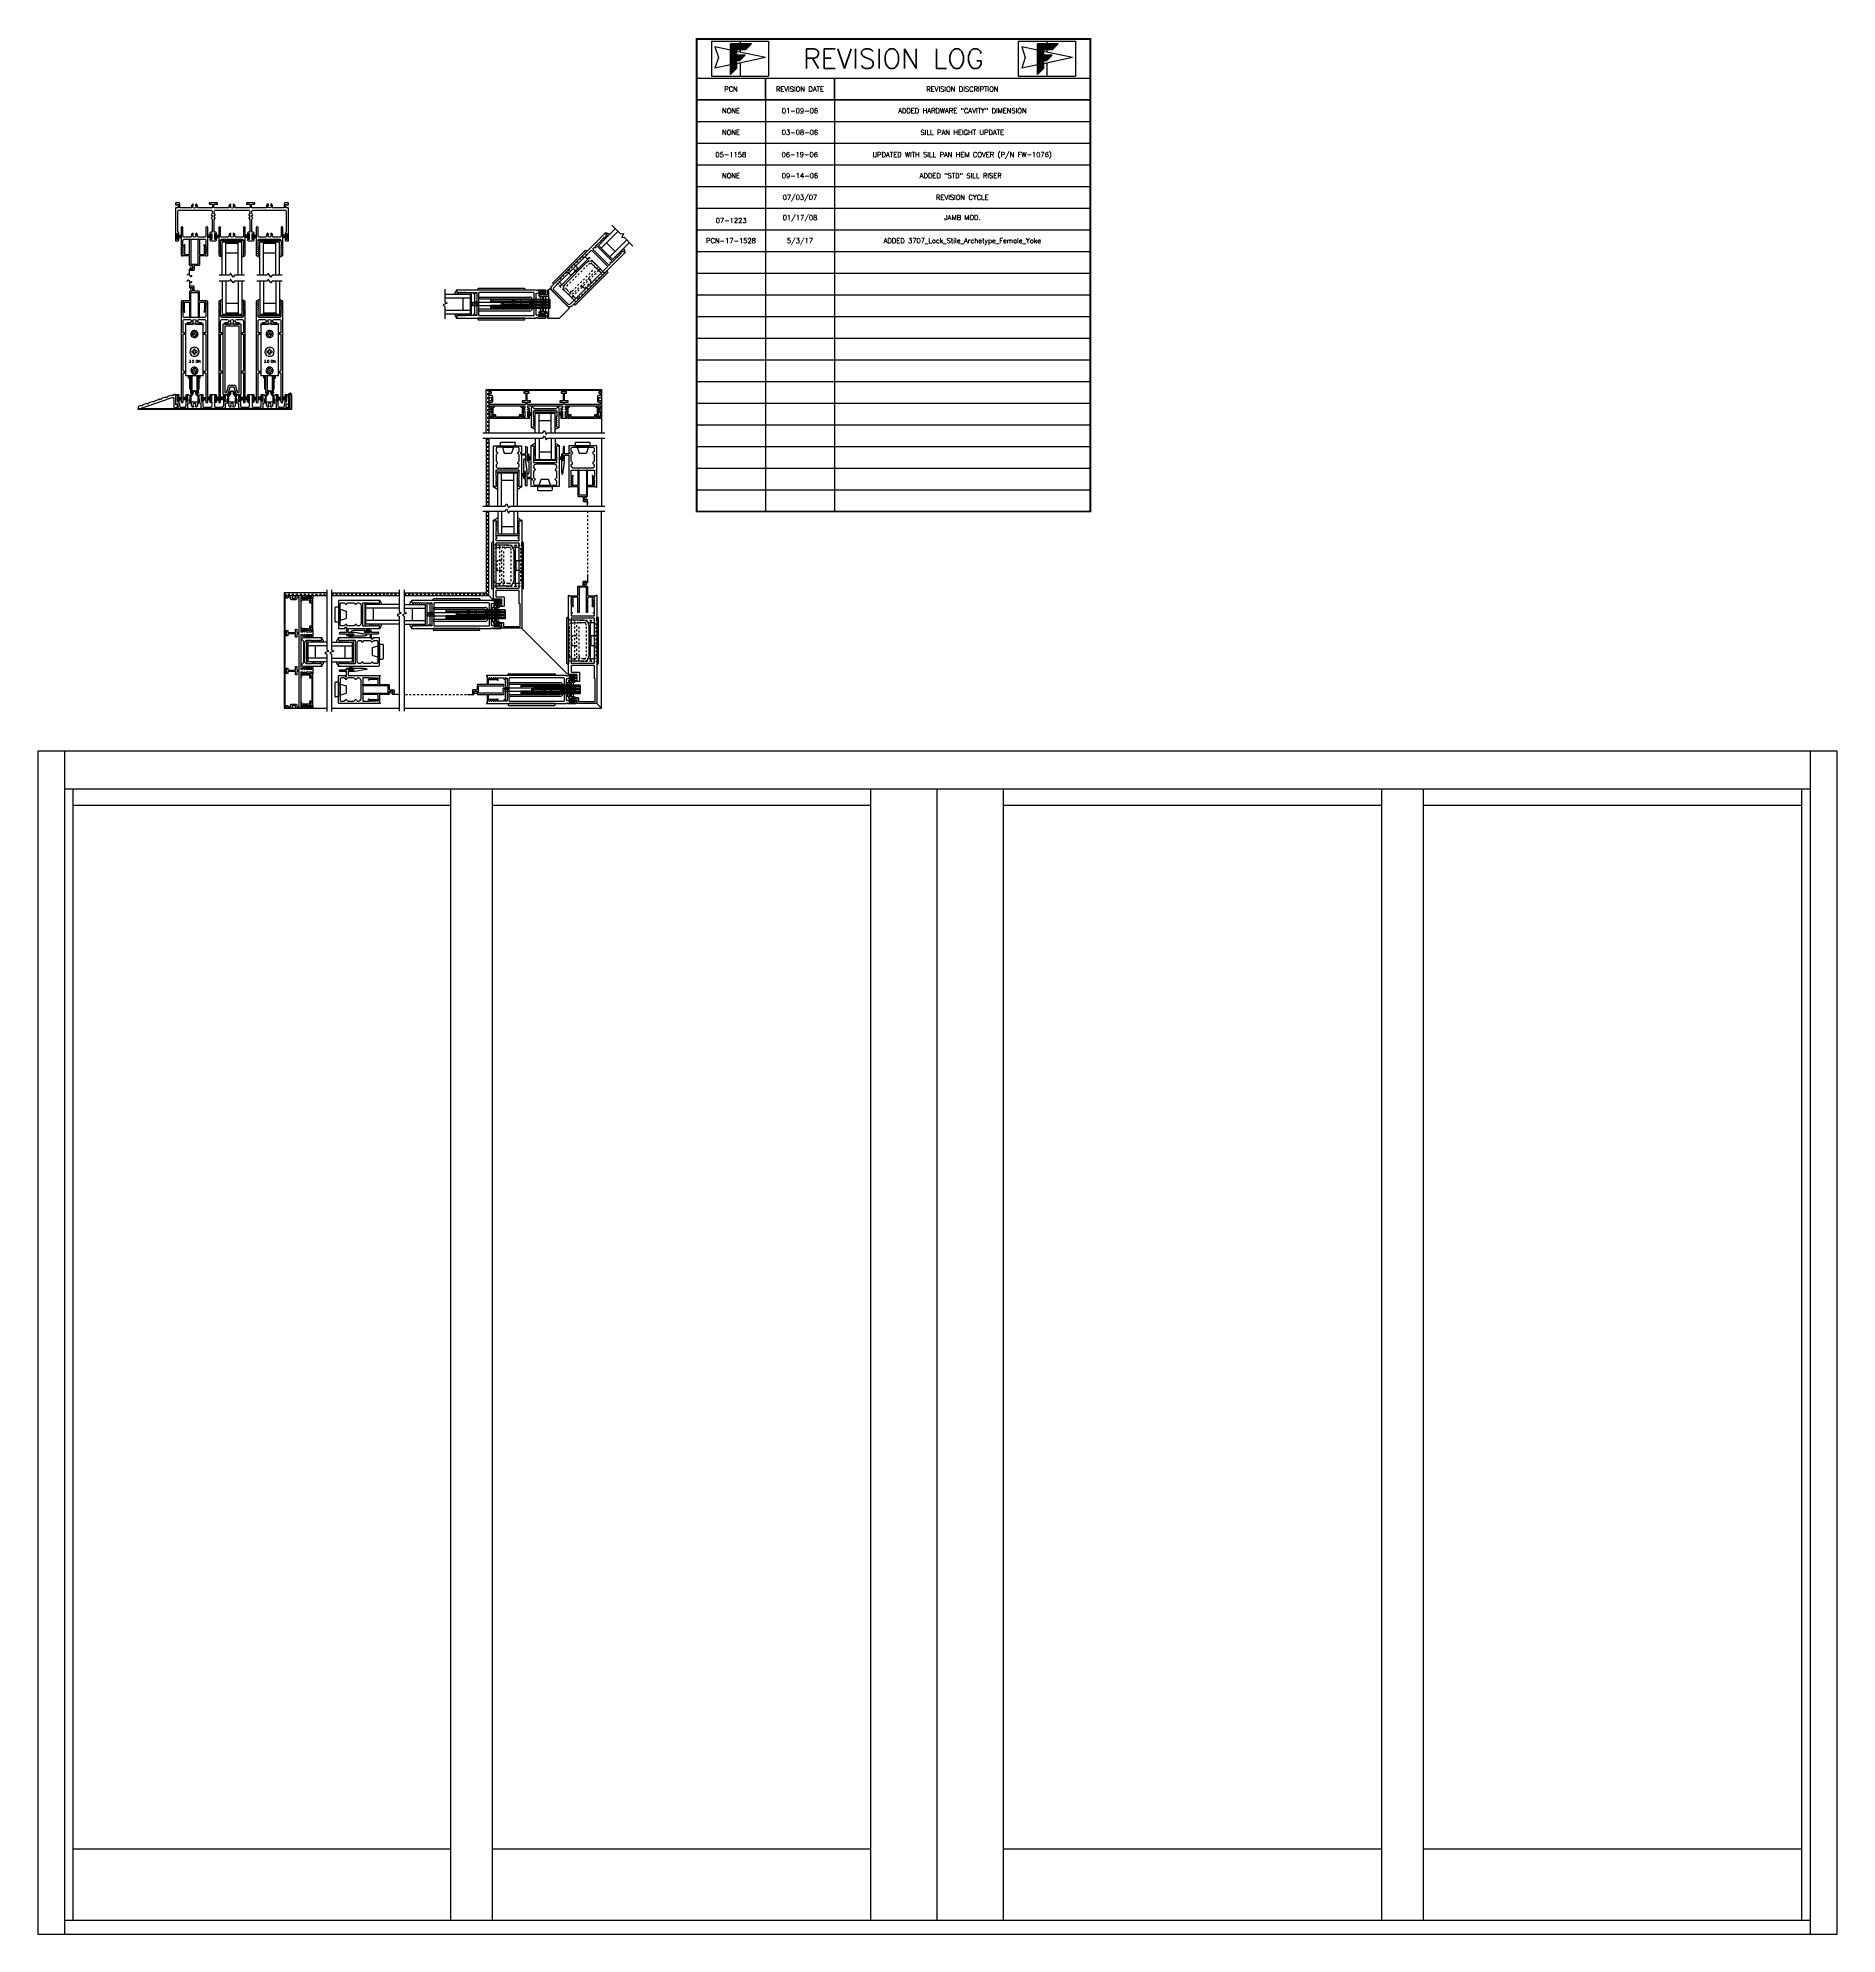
# Model space of a CAD drawing. Extents: x -12.8 to 78.6, y -69.4 to 26.9.
import ezdxf
from ezdxf.enums import TextEntityAlignment as Align

# ---------------------------------------------------------------- set-up
doc = ezdxf.new("R2010")
doc.units = 0
doc.header["$LTSCALE"] = 0.25
doc.header["$MEASUREMENT"] = 0
doc.linetypes.add('HIDDEN', pattern=[0.375, 0.25, -0.125])
doc.layers.get('0').update_dxf_attribs({"linetype": 'CONTINUOUS'})
for name, color, linetype in [('DIM', 7, 'CONTINUOUS'), ('FLUSH_PULLS', 5, 'CONTINUOUS'), ('FRAME', 1, 'CONTINUOUS'), ('GLASS-VINYL', 7, 'CONTINUOUS'), ('HEM COVER', 4, 'CONTINUOUS'), ('MISC', 7, 'CONTINUOUS'), ('REVISION LOG', 7, 'CONTINUOUS'), ('RISER', 7, 'CONTINUOUS'), ('SASH', 5, 'CONTINUOUS'), ('SEAL', 7, 'CONTINUOUS'), ('SILL-PAN', 7, 'CONTINUOUS'), ('VENT', 5, 'CONTINUOUS')]:
    doc.layers.add(name, color=color, linetype=linetype)
doc.styles.get("Standard").update_dxf_attribs({"font": 'simplex.shx'})

# ---------------------------------------------------------------- blocks, each defined once
blk = doc.blocks.new('A$C1A3F7AFB')
at = {"layer": 'FRAME', "color": 1}
blk.add_lwpolyline([(0, 0.94), (0, 0.923, 0.414214), (0.01, 0.913), (0.025, 0.913, 0.414214), (0.03, 0.918), (0.03, 0.918, 0.414214), (0.025, 0.923), (0.02, 0.923, -0.414214), (0.014, 0.929), (0.014, 0.929, -0.414214), (0.02, 0.935), (0.085, 0.935, -0.414214), (0.091, 0.929), (0.091, 0.929, -0.414214), (0.085, 0.923), (0.08, 0.923, 0.414214), (0.075, 0.918), (0.075, 0.918, 0.414214), (0.08, 0.913), (0.095, 0.913, 0.414214), (0.105, 0.923), (0.105, 0.933, -0.414214), (0.108, 0.935), (0.114, 0.935, -0.414214), (0.116, 0.933), (0.116, 0.919, 0.414214), (0.123, 0.913), (0.123, 0.913, 0.414214), (0.129, 0.919), (0.129, 0.933, -0.414214), (0.131, 0.935), (0.154, 0.935, -0.414214), (0.156, 0.933), (0.156, 0.716), (0.156, 0.498, -0.414214), (0.154, 0.496), (0.131, 0.496, -0.414214), (0.129, 0.498), (0.129, 0.512, 0.414214), (0.123, 0.518), (0.123, 0.518, 0.414214), (0.116, 0.512), (0.116, 0.498, -0.414214), (0.114, 0.496), (0.108, 0.496, -0.414214), (0.105, 0.498), (0.105, 0.508, 0.414214), (0.095, 0.518), (0.08, 0.518, 0.414214), (0.075, 0.513), (0.075, 0.513, 0.414214), (0.08, 0.508), (0.085, 0.508, -0.414214), (0.091, 0.502), (0.091, 0.502, -0.414214), (0.085, 0.496), (0.02, 0.496, -0.414214), (0.014, 0.502), (0.014, 0.502, -0.414214), (0.02, 0.508), (0.025, 0.508, 0.414214), (0.03, 0.513, 0.414214), (0.025, 0.518), (0.01, 0.518, 0.414214), (0, 0.508), (0, 0.491), (0, 0.468), (0, 0.446, 0.414214), (0.01, 0.436), (0.025, 0.436, 0.414214), (0.03, 0.441), (0.03, 0.441, 0.414214), (0.025, 0.446), (0.02, 0.446, -0.414214), (0.014, 0.452), (0.014, 0.452, -0.414214), (0.02, 0.458), (0.085, 0.458, -0.414214), (0.091, 0.452), (0.091, 0.452, -0.414214), (0.085, 0.446), (0.08, 0.446, 0.414214), (0.075, 0.441), (0.075, 0.441, 0.414214), (0.08, 0.436), (0.095, 0.436, 0.414214), (0.105, 0.446), (0.105, 0.456, -0.414214), (0.108, 0.458), (0.114, 0.458, -0.414214), (0.116, 0.456), (0.116, 0.442, 0.414214), (0.123, 0.436), (0.123, 0.436, 0.414214), (0.129, 0.442), (0.129, 0.456, -0.414214), (0.131, 0.458), (0.154, 0.458, -0.414214), (0.156, 0.456), (0.156, 0.239), (0.156, 0.021, -0.414214), (0.154, 0.019), (0.131, 0.019, -0.414214), (0.129, 0.021), (0.129, 0.035, 0.414214), (0.123, 0.041), (0.123, 0.041, 0.414214), (0.116, 0.035), (0.116, 0.021, -0.414214), (0.114, 0.019), (0.108, 0.019, -0.414214), (0.105, 0.021), (0.105, 0.031, 0.414214), (0.095, 0.041), (0.08, 0.041, 0.414214), (0.075, 0.036), (0.075, 0.036, 0.414214), (0.08, 0.031), (0.085, 0.031, -0.414214), (0.091, 0.025), (0.091, 0.025, -0.414214), (0.085, 0.019), (0.02, 0.019, -0.414214), (0.014, 0.025), (0.014, 0.025, -0.414214), (0.02, 0.031), (0.025, 0.031, 0.414214), (0.03, 0.036, 0.414214), (0.025, 0.041), (0.01, 0.041, 0.414214), (0, 0.031), (0, 0.002, 0.414214), (0.002, 0), (0.219, 0, 0.414214), (0.221, 0.002), (0.221, 0.031, -0.414214), (0.224, 0.034), (0.268, 0.034), (0.255, 0.006, 0.546624), (0.259, 0), (0.333, 0, 0.414214), (0.336, 0.002), (0.336, 0.031, 0.414214), (0.333, 0.034), (0.321, 0.034, 0.414214), (0.319, 0.031), (0.319, 0.021, -0.414214), (0.316, 0.019), (0.29, 0.019, -0.414214), (0.287, 0.021), (0.287, 0.038, 0.414214), (0.272, 0.053), (0.218, 0.053, 0.414214), (0.203, 0.038), (0.203, 0.021, -0.414214), (0.2, 0.019), (0.178, 0.019, -0.414214), (0.175, 0.021), (0.175, 0.239), (0.175, 0.465, -0.414214), (0.178, 0.468), (0.2, 0.468, -0.414214), (0.203, 0.465), (0.203, 0.427, 0.414214), (0.205, 0.425), (0.219, 0.425, 0.414214), (0.221, 0.427), (0.221, 0.465, -0.414214), (0.224, 0.468), (0.306, 0.468), (0.316, 0.468, -0.414214), (0.319, 0.465), (0.319, 0.446, 0.414214), (0.321, 0.443), (0.333, 0.443, 0.414214), (0.336, 0.446), (0.336, 0.468), (0.336, 0.491), (0.336, 0.508, 0.414214), (0.333, 0.511), (0.321, 0.511, 0.414214), (0.319, 0.508), (0.319, 0.489, -0.414214), (0.316, 0.486), (0.303, 0.486), (0.224, 0.486, -0.414214), (0.221, 0.489), (0.221, 0.527, 0.414214), (0.219, 0.53), (0.205, 0.53, 0.414214), (0.203, 0.527), (0.203, 0.489, -0.414214), (0.2, 0.486), (0.178, 0.486, -0.414214), (0.175, 0.489), (0.175, 0.716), (0.175, 0.942, -0.414214), (0.178, 0.945), (0.188, 0.945), (0.2, 0.945, -0.414214), (0.203, 0.942), (0.203, 0.904, 0.414214), (0.205, 0.902), (0.219, 0.902, 0.414214), (0.221, 0.904), (0.221, 0.942, -0.414214), (0.224, 0.945), (0.303, 0.945), (0.316, 0.945, -0.414214), (0.319, 0.942), (0.319, 0.923, 0.414214), (0.321, 0.92), (0.333, 0.92, 0.414214), (0.336, 0.923), (0.336, 0.936), (0.336, 0.952), (0.336, 0.968), (0.336, 0.985, 0.414214), (0.333, 0.988), (0.321, 0.988, 0.414214), (0.319, 0.985), (0.319, 0.966, -0.414214), (0.316, 0.963), (0.303, 0.963), (0.224, 0.963, -0.414214), (0.221, 0.966), (0.221, 1.004, 0.414214), (0.219, 1.007), (0.205, 1.007, 0.414214), (0.203, 1.004), (0.203, 0.966, -0.414214), (0.2, 0.963), (0.178, 0.963, -0.414214), (0.175, 0.966), (0.175, 1.193), (0.175, 1.41, -0.414214), (0.178, 1.412), (0.2, 1.412, -0.414214), (0.203, 1.41), (0.203, 1.394, 0.414214), (0.218, 1.379), (0.272, 1.379, 0.414214), (0.287, 1.394), (0.287, 1.41, -0.414214), (0.29, 1.412), (0.316, 1.412, -0.414214), (0.319, 1.41), (0.319, 1.4, 0.414214), (0.321, 1.397), (0.333, 1.397, 0.414214), (0.336, 1.4), (0.336, 1.429, 0.414214), (0.333, 1.431), (0.259, 1.431, 0.546624), (0.255, 1.425), (0.268, 1.397), (0.224, 1.397, -0.414214), (0.221, 1.4), (0.221, 1.429, 0.414214), (0.219, 1.431), (0.002, 1.431, 0.414214), (0, 1.429), (0, 1.4, 0.414214), (0.01, 1.39), (0.025, 1.39, 0.414214), (0.03, 1.395), (0.03, 1.395, 0.414214), (0.025, 1.4), (0.02, 1.4, -0.414214), (0.014, 1.406), (0.014, 1.406, -0.414214), (0.02, 1.412), (0.085, 1.412, -0.414214), (0.091, 1.406), (0.091, 1.406, -0.414214), (0.085, 1.4), (0.08, 1.4, 0.414214), (0.075, 1.395), (0.075, 1.395, 0.414214), (0.08, 1.39), (0.095, 1.39, 0.414214), (0.105, 1.4), (0.105, 1.41, -0.414214), (0.108, 1.412), (0.114, 1.412, -0.414214), (0.116, 1.41), (0.116, 1.396, 0.414214), (0.123, 1.39), (0.123, 1.39, 0.414214), (0.129, 1.396), (0.129, 1.41, -0.414214), (0.131, 1.412), (0.154, 1.412, -0.414214), (0.156, 1.41), (0.156, 1.193), (0.156, 0.975, -0.414214), (0.154, 0.973), (0.131, 0.973, -0.414214), (0.129, 0.975), (0.129, 0.989, 0.414214), (0.123, 0.995), (0.123, 0.995, 0.414214), (0.116, 0.989), (0.116, 0.975, -0.414214), (0.114, 0.973), (0.108, 0.973, -0.414214), (0.105, 0.975), (0.105, 0.985, 0.414214), (0.095, 0.995), (0.08, 0.995, 0.414214), (0.075, 0.99), (0.075, 0.99, 0.414214), (0.08, 0.985), (0.085, 0.985, -0.414214), (0.091, 0.979), (0.091, 0.979, -0.414214), (0.085, 0.973), (0.02, 0.973, -0.414214), (0.014, 0.979), (0.014, 0.979, -0.414214), (0.02, 0.985), (0.025, 0.985, 0.414214), (0.03, 0.99, 0.414214), (0.025, 0.995), (0.01, 0.995, 0.414214), (0, 0.985), (0, 0.97)], format="xyb", close=True, dxfattribs=at)
blk = doc.blocks.new('A$C1D443341')
for p, q in [((0, 0.719), (0, 0.031)), ((0.188, 0.75), (0.031, 0.75)), ((0.188, 0), (0.031, 0)), ((0.188, 0.75), (0.188, 0)), ((0.264, 0.615), (0.188, 0.615)), ((0.264, 0.135), (0.188, 0.135)), ((0.264, 0.656), (0.562, 0.563)), ((0.264, 0.656), (0.264, 0.094)), ((0.264, 0.094), (0.562, 0.187)), ((0.562, 0.563), (0.562, 0.187))]:
    blk.add_line(p, q)
for centre, start, end in [((0.031, 0.719), 90, 180), ((0.031, 0.031), 180, 270)]:
    blk.add_arc(centre, 0.031, start, end)
blk = doc.blocks.new('3766 SCREEN ADAPTER')
blk.add_line((0.25, 1.836), (0.25, 1.544))
blk.add_lwpolyline([(0.21, 1.528), (0.18, 1.498), (0.18, 1.528), (0.09, 1.528, 0.414214), (0.08, 1.518), (0.08, 1.373, 0.414214), (0.11, 1.343), (0.22, 1.343, -0.414214), (0.25, 1.313), (0.25, 0.873, 0.414214), (0.28, 0.843), (0.555, 0.843, -0.414214), (0.565, 0.833), (0.565, 0.733), (0.59, 0.733), (0.59, 0.718), (0.565, 0.663), (0.565, 0.633), (0.59, 0.633), (0.59, 0.618), (0.565, 0.563), (0.565, 0.533), (0.59, 0.533), (0.59, 0.518), (0.565, 0.463), (0.565, 0.433), (0.59, 0.433), (0.59, 0.418), (0.517, 0.291, -1), (0.482, 0.311), (0.502, 0.345, 0.131652), (0.503, 0.35), (0.503, 0.75, 0.414214), (0.472, 0.781), (0.28, 0.781, 0.414214), (0.25, 0.751), (0.25, 0), (0.188, 0), (0.188, 1.271, 0.414214), (0.178, 1.281), (-0.178, 1.281, 0.414214), (-0.188, 1.271), (-0.188, 0), (-0.25, 0), (-0.25, 0.751, 0.414214), (-0.28, 0.781), (-0.472, 0.781, 0.414214), (-0.503, 0.75), (-0.503, 0.35, 0.131652), (-0.502, 0.345), (-0.482, 0.311, -1), (-0.517, 0.291), (-0.59, 0.418), (-0.59, 0.433), (-0.565, 0.433), (-0.565, 0.463), (-0.59, 0.518), (-0.59, 0.533), (-0.565, 0.533), (-0.565, 0.563), (-0.59, 0.618), (-0.59, 0.633), (-0.565, 0.633), (-0.565, 0.663), (-0.59, 0.718), (-0.59, 0.733), (-0.565, 0.733), (-0.565, 0.833, -0.414214), (-0.555, 0.843), (-0.28, 0.843, 0.414214), (-0.25, 0.873), (-0.25, 1.313, -0.414214), (-0.22, 1.343), (-0.012, 1.343, 0.414214), (0.018, 1.373), (0.018, 1.56, -0.414214), (0.048, 1.59), (0.21, 1.59, -0.414214), (0.25, 1.55), (0.25, 1.538, -0.414214), (0.21, 1.498)], format="xyb", close=True)
blk.add_circle((0.136, 1.446), 0.0563)
blk = doc.blocks.new('3710 Jamb Filler')
blk.add_lwpolyline([(-0.12, 0.774, 0.414214), (-0.15, 0.804), (-0.27, 0.804, 0.414214), (-0.28, 0.794), (-0.28, 0.789), (-0.53, 0.789), (-0.53, 0.794, 0.414214), (-0.54, 0.804), (-0.585, 0.804, 0.414214), (-0.615, 0.774), (-0.615, 0.674, 0.414214), (-0.605, 0.664), (-0.575, 0.664, 0.414214), (-0.565, 0.674), (-0.565, 0.739), (-0.17, 0.739), (-0.17, 0.601, 0.414214), (-0.16, 0.591), (-0.05, 0.591), (-0.05, -0.591), (-0.16, -0.591, 0.414214), (-0.17, -0.601), (-0.17, -0.739), (-0.565, -0.739), (-0.565, -0.674, 0.414214), (-0.575, -0.664), (-0.605, -0.664, 0.414214), (-0.615, -0.674), (-0.615, -0.774, 0.414214), (-0.585, -0.804), (-0.54, -0.804, 0.414214), (-0.53, -0.794), (-0.53, -0.789), (-0.28, -0.789), (-0.28, -0.794, 0.414214), (-0.27, -0.804), (-0.15, -0.804, 0.414214), (-0.12, -0.774), (-0.12, -0.641), (-0.084, -0.641), (-0.019, -0.754, 0.767327), (0, -0.749), (0, 0.749, 0.767327), (-0.019, 0.754), (-0.084, 0.641), (-0.12, 0.641)], format="xyb", close=True)
blk = doc.blocks.new('3 TRACK SILL')
blk.add_lwpolyline([(-2.852, -0.176, -0.414214), (-2.862, -0.166), (-2.862, -0.132, -0.414214), (-2.852, -0.122), (-2.742, -0.122, 0.414214), (-2.732, -0.112), (-2.732, 0.049, 0.528549), (-2.746, 0.059), (-2.84, 0.022, -0.528549), (-2.862, 0.036), (-2.862, 0.126), (-2.862, 0.524, -0.414214), (-2.852, 0.534), (-2.742, 0.534, -0.414214), (-2.702, 0.494), (-2.702, 0.432, -0.414214), (-2.721, 0.412), (-2.722, 0.412, -0.414214), (-2.742, 0.432), (-2.742, 0.448, 0.414214), (-2.766, 0.472), (-2.767, 0.472, 0.414214), (-2.792, 0.448), (-2.792, 0.197, 0.414214), (-2.767, 0.172), (-2.766, 0.172, 0.414214), (-2.742, 0.197), (-2.742, 0.213, -0.414214), (-2.722, 0.232), (-2.722, 0.232, -0.414214), (-2.702, 0.212), (-2.702, 0.109, -0.250492), (-2.67, 0.049), (-2.67, -0.029, 0.414214), (-2.585, -0.114), (-2.493, -0.114), (-2.417, -0.114, 0.406851), (-2.332, -0.026), (-2.332, 0.158), (-2.332, 0.212, -0.414214), (-2.312, 0.232), (-2.311, 0.232, -0.414214), (-2.292, 0.213), (-2.292, 0.197, 0.414214), (-2.267, 0.172), (-2.266, 0.172, 0.414214), (-2.242, 0.197), (-2.242, 0.448, 0.414214), (-2.266, 0.472), (-2.267, 0.472, 0.414214), (-2.292, 0.448), (-2.292, 0.432, -0.414214), (-2.311, 0.412), (-2.312, 0.412, -0.414214), (-2.332, 0.432), (-2.332, 0.494, -0.414214), (-2.292, 0.534), (-2.269, 0.534), (-2.252, 0.534, -0.414214), (-2.127, 0.409), (-2.127, 0.304, -0.414214), (-2.137, 0.294), (-2.157, 0.294, 0.414214), (-2.167, 0.284), (-2.167, 0.169, 0.414214), (-2.157, 0.159), (-1.659, 0.159, 0.414214), (-1.649, 0.169), (-1.649, 0.284, 0.414214), (-1.659, 0.294), (-1.679, 0.294, -0.414214), (-1.689, 0.304), (-1.689, 0.409, -0.414214), (-1.564, 0.534), (-1.557, 0.534), (-1.524, 0.534, -0.414214), (-1.484, 0.494), (-1.484, 0.432, -0.414214), (-1.503, 0.412), (-1.504, 0.412, -0.414214), (-1.524, 0.432), (-1.524, 0.448, 0.414214), (-1.548, 0.472), (-1.549, 0.472, 0.414214), (-1.574, 0.448), (-1.574, 0.197, 0.414214), (-1.549, 0.172), (-1.548, 0.172, 0.414214), (-1.524, 0.197), (-1.524, 0.213, -0.414214), (-1.504, 0.232), (-1.504, 0.232, -0.414214), (-1.484, 0.212), (-1.484, 0.158), (-1.484, -0.029, 0.414214), (-1.399, -0.114), (-1.368, -0.114), (-1.296, -0.114), (-1.101, -0.114, 0.414214), (-1.016, -0.029), (-1.016, 0.009), (-1.016, 0.108, 0.414214), (-1.026, 0.118), (-1.074, 0.118, -0.414214), (-1.114, 0.158), (-1.114, 0.212, -0.414214), (-1.094, 0.232), (-1.093, 0.232, -0.414214), (-1.074, 0.213), (-1.074, 0.197, 0.414214), (-1.049, 0.172), (-1.048, 0.172, 0.414214), (-1.024, 0.197), (-1.024, 0.448, 0.414214), (-1.048, 0.472), (-1.049, 0.472, 0.414214), (-1.074, 0.448), (-1.074, 0.432, -0.414214), (-1.093, 0.412), (-1.094, 0.412, -0.414214), (-1.114, 0.432), (-1.114, 0.494, -0.414214), (-1.074, 0.534), (-0.993, 0.534), (-0.915, 0.534), (-0.834, 0.534, -0.414214), (-0.794, 0.494), (-0.794, 0.432, -0.414214), (-0.813, 0.412), (-0.814, 0.412, -0.414214), (-0.834, 0.432), (-0.834, 0.448, 0.414214), (-0.858, 0.472), (-0.859, 0.472, 0.414214), (-0.884, 0.448), (-0.884, 0.197, 0.414214), (-0.859, 0.172), (-0.858, 0.172, 0.414214), (-0.834, 0.197), (-0.834, 0.213, -0.414214), (-0.814, 0.232), (-0.814, 0.232, -0.414214), (-0.794, 0.212), (-0.794, 0.158, -0.414214), (-0.834, 0.118), (-0.882, 0.118, 0.414214), (-0.892, 0.108), (-0.892, 0.009), (-0.892, -0.029, 0.414214), (-0.807, -0.114), (-0.631, -0.114), (-0.564, -0.114), (-0.509, -0.114, 0.406851), (-0.424, -0.026), (-0.424, 0.158), (-0.424, 0.212, -0.414214), (-0.404, 0.232), (-0.403, 0.232, -0.414214), (-0.384, 0.213), (-0.384, 0.197, 0.414214), (-0.359, 0.172), (-0.358, 0.172, 0.414214), (-0.334, 0.197), (-0.334, 0.448, 0.414214), (-0.358, 0.472), (-0.359, 0.472, 0.414214), (-0.384, 0.448), (-0.384, 0.432, -0.414214), (-0.403, 0.412), (-0.404, 0.412, -0.414214), (-0.424, 0.432), (-0.424, 0.494, -0.414214), (-0.384, 0.534), (-0.361, 0.534), (-0.344, 0.534, -0.414214), (-0.219, 0.409), (-0.219, 0.304, -0.414214), (-0.229, 0.294), (-0.249, 0.294, 0.414214), (-0.259, 0.284), (-0.259, 0.169, 0.414214), (-0.249, 0.159), (0.249, 0.159, 0.414214), (0.259, 0.169), (0.259, 0.284, 0.414214), (0.249, 0.294), (0.229, 0.294, -0.414214), (0.219, 0.304), (0.219, 0.409, -0.414214), (0.344, 0.534), (0.351, 0.534), (0.384, 0.534, -0.414214), (0.424, 0.494), (0.424, 0.432, -0.414214), (0.405, 0.412), (0.404, 0.412, -0.414214), (0.384, 0.432), (0.384, 0.448, 0.414214), (0.36, 0.472), (0.359, 0.472, 0.414214), (0.334, 0.448), (0.334, 0.197, 0.414214), (0.359, 0.172), (0.36, 0.172, 0.414214), (0.384, 0.197), (0.384, 0.213, -0.414214), (0.404, 0.232), (0.404, 0.232, -0.414214), (0.424, 0.212), (0.424, 0.158), (0.424, -0.029, 0.414214), (0.509, -0.114), (0.552, -0.114), (0.675, -0.114), (0.807, -0.114, 0.414214), (0.892, -0.029), (0.892, 0.009), (0.892, 0.108, 0.414214), (0.882, 0.118), (0.834, 0.118, -0.414214), (0.794, 0.158), (0.794, 0.212, -0.414214), (0.814, 0.232), (0.815, 0.232, -0.414214), (0.834, 0.213), (0.834, 0.197, 0.414214), (0.859, 0.172), (0.86, 0.172, 0.414214), (0.884, 0.197), (0.884, 0.448, 0.414214), (0.86, 0.472), (0.859, 0.472, 0.414214), (0.834, 0.448), (0.834, 0.432, -0.414214), (0.815, 0.412), (0.814, 0.412, -0.414214), (0.794, 0.432), (0.794, 0.494, -0.414214), (0.834, 0.534), (0.915, 0.534), (0.993, 0.534), (1.074, 0.534, -0.414214), (1.114, 0.494), (1.114, 0.432, -0.414214), (1.095, 0.412), (1.094, 0.412, -0.414214), (1.074, 0.432), (1.074, 0.448, 0.414214), (1.05, 0.472), (1.049, 0.472, 0.414214), (1.024, 0.448), (1.024, 0.197, 0.414214), (1.049, 0.172), (1.05, 0.172, 0.414214), (1.074, 0.197), (1.074, 0.213, -0.414214), (1.094, 0.232), (1.094, 0.232, -0.414214), (1.114, 0.212), (1.114, 0.158, -0.414214), (1.074, 0.118), (1.026, 0.118, 0.414214), (1.016, 0.108), (1.016, 0.009), (1.016, -0.029, 0.414214), (1.101, -0.114), (1.277, -0.114), (1.344, -0.114), (1.399, -0.114, 0.406851), (1.484, -0.026), (1.484, 0.158), (1.484, 0.212, -0.414214), (1.504, 0.232), (1.505, 0.232, -0.414214), (1.524, 0.213), (1.524, 0.197, 0.414214), (1.549, 0.172), (1.55, 0.172, 0.414214), (1.574, 0.197), (1.574, 0.448, 0.414214), (1.55, 0.472), (1.549, 0.472, 0.414214), (1.524, 0.448), (1.524, 0.432, -0.414214), (1.505, 0.412), (1.504, 0.412, -0.414214), (1.484, 0.432), (1.484, 0.494, -0.414214), (1.524, 0.534), (1.547, 0.534), (1.564, 0.534, -0.414214), (1.689, 0.409), (1.689, 0.304, -0.414214), (1.679, 0.294), (1.659, 0.294, 0.414214), (1.649, 0.284), (1.649, 0.169, 0.414214), (1.659, 0.159), (2.157, 0.159, 0.414214), (2.167, 0.169), (2.167, 0.284, 0.414214), (2.157, 0.294), (2.137, 0.294, -0.414214), (2.127, 0.304), (2.127, 0.409, -0.414214), (2.252, 0.534), (2.259, 0.534), (2.292, 0.534, -0.414214), (2.332, 0.494), (2.332, 0.432, -0.414214), (2.313, 0.412), (2.312, 0.412, -0.414214), (2.292, 0.432), (2.292, 0.448, 0.414214), (2.268, 0.472), (2.267, 0.472, 0.414214), (2.242, 0.448), (2.242, 0.197, 0.414214), (2.267, 0.172), (2.268, 0.172, 0.414214), (2.292, 0.197), (2.292, 0.213, -0.414214), (2.312, 0.232), (2.312, 0.232, -0.414214), (2.332, 0.212), (2.332, 0.158), (2.332, -0.029, 0.414214), (2.417, -0.114), (2.487, -0.114), (2.585, -0.114, 0.414214), (2.67, -0.029), (2.67, 0.049, -0.250492), (2.702, 0.109), (2.702, 0.212, -0.414214), (2.722, 0.232), (2.723, 0.232, -0.414214), (2.742, 0.213), (2.742, 0.197, 0.414214), (2.767, 0.172), (2.768, 0.172, 0.414214), (2.792, 0.197), (2.792, 0.448, 0.414214), (2.768, 0.472), (2.767, 0.472, 0.414214), (2.742, 0.448), (2.742, 0.432, -0.414214), (2.723, 0.412), (2.722, 0.412, -0.414214), (2.702, 0.432), (2.702, 0.494, -0.414214), (2.742, 0.534), (2.852, 0.534, -0.414214), (2.862, 0.524), (2.862, 0.126), (2.862, 0.036, -0.528549), (2.84, 0.022), (2.746, 0.059, 0.528549), (2.732, 0.049), (2.732, -0.112, 0.414214), (2.742, -0.122), (2.852, -0.122, -0.414214), (2.862, -0.132), (2.862, -0.166, -0.414214), (2.852, -0.176), (2.517, -0.176), (2.421, -0.176), (2.267, -0.176, -0.414214), (2.257, -0.166), (2.257, 0.053, 0.414214), (2.226, 0.084), (2.158, 0.084), (2.09, 0.084, 0.499657), (2.061, 0.044, -0.259642), (2.026, -0.106, -1), (1.97, -0.056, 2.247229), (1.846, -0.056, -1), (1.79, -0.106, -0.259642), (1.755, 0.044, 0.499657), (1.726, 0.084), (1.649, 0.084), (1.59, 0.084, 0.414214), (1.559, 0.053), (1.559, -0.156, -0.414214), (1.539, -0.176), (1.39, -0.176), (1.344, -0.176), (0.675, -0.176), (0.513, -0.176), (0.359, -0.176, -0.414214), (0.349, -0.166), (0.349, 0.053, 0.414214), (0.318, 0.084), (0.25, 0.084), (0.182, 0.084, 0.499657), (0.153, 0.044, -0.259642), (0.118, -0.106, -1), (0.062, -0.056, 2.247229), (-0.062, -0.056, -1), (-0.118, -0.106, -0.259642), (-0.153, 0.044, 0.499657), (-0.182, 0.084), (-0.259, 0.084), (-0.309, 0.084, 0.414214), (-0.349, 0.044), (-0.349, -0.156, -0.414214), (-0.369, -0.176), (-0.518, -0.176), (-0.564, -0.176), (-1.359, -0.176), (-1.395, -0.176), (-1.549, -0.176, -0.414214), (-1.559, -0.166), (-1.559, 0.044, 0.414214), (-1.599, 0.084), (-1.658, 0.084), (-1.726, 0.084, 0.499657), (-1.755, 0.044, -0.259642), (-1.79, -0.106, -1), (-1.846, -0.056, 2.247229), (-1.97, -0.056, -1), (-2.026, -0.106, -0.259642), (-2.061, 0.044, 0.499657), (-2.09, 0.084), (-2.167, 0.084), (-2.217, 0.084, 0.414214), (-2.257, 0.044), (-2.257, -0.156, -0.414214), (-2.277, -0.176), (-2.426, -0.176), (-2.497, -0.176)], format="xyb", close=True)
blk = doc.blocks.new('3 TRACK HEAD')
blk.add_lwpolyline([(2.033, -0.729), (2.033, -0.752, -1), (1.983, -0.752), (1.983, -0.491, -1), (2.033, -0.491), (2.033, -0.509, 1), (2.073, -0.509), (2.073, -0.452, 0.348676), (2.033, -0.398), (1.963, -0.398), (1.963, 0.245), (2.001, 0.31, 0.57735), (1.975, 0.356), (1.963, 0.356), (1.963, 0.455), (1.975, 0.455, 0.57735), (2.001, 0.5), (1.963, 0.566), (1.963, 0.646, -0.414214), (2.038, 0.721), (3.686, 0.721, -0.414214), (3.761, 0.646), (3.761, 0.566), (3.723, 0.5, 0.57735), (3.749, 0.455), (3.761, 0.455), (3.761, 0.356), (3.749, 0.356, 0.57735), (3.723, 0.31), (3.761, 0.245), (3.761, -0.388, -0.414214), (3.751, -0.398), (3.691, -0.398, 0.348676), (3.651, -0.452), (3.651, -0.509, 1), (3.691, -0.509), (3.691, -0.491, -1), (3.741, -0.491), (3.741, -0.752, -1), (3.691, -0.752), (3.691, -0.729, 1), (3.651, -0.729), (3.651, -0.791, 0.414214), (3.691, -0.832), (3.816, -0.832), (3.941, -0.832, 0.414214), (3.981, -0.791), (3.981, -0.729, 1), (3.941, -0.729), (3.941, -0.752, -1), (3.891, -0.752), (3.891, -0.491, -1), (3.941, -0.491), (3.941, -0.509, 1), (3.981, -0.509), (3.981, -0.452, 0.348676), (3.941, -0.398), (3.881, -0.398, -0.414214), (3.871, -0.388), (3.871, 0.245), (3.909, 0.31, 0.57735), (3.883, 0.356), (3.871, 0.356), (3.871, 0.455), (3.883, 0.455, 0.57735), (3.909, 0.5), (3.871, 0.566), (3.871, 0.646, -0.414214), (3.946, 0.721), (5.539, 0.721, -0.414214), (5.614, 0.646), (5.614, -0.398), (5.599, -0.398, 0.348676), (5.559, -0.452), (5.559, -0.509, 1), (5.599, -0.509), (5.599, -0.491, -1), (5.649, -0.491), (5.649, -0.752, -1), (5.599, -0.752), (5.599, -0.729, 1), (5.559, -0.729), (5.559, -0.791, 0.414214), (5.599, -0.832), (5.724, -0.832), (5.724, 0.831), (5.589, 0.831), (5.589, 1.019), (5.702, 0.975, 0.528549), (5.724, 0.99), (5.724, 1.094), (5.576, 1.094, 0.414214), (5.514, 1.032), (5.514, 0.862, -0.414214), (5.483, 0.831), (4.95, 0.831, -0.500624), (4.921, 0.871, 0.262076), (4.886, 1.021, 1), (4.832, 0.972, -2.265582), (4.708, 0.972, 1), (4.654, 1.021, 0.262076), (4.619, 0.871, -0.500624), (4.59, 0.831), (3.884, 0.831, -0.414214), (3.853, 0.862), (3.853, 0.988, -0.414214), (3.884, 1.019), (4.026, 1.019), (4.026, 1.094), (3.606, 1.094), (3.606, 1.019), (3.748, 1.019, -0.414214), (3.779, 0.988), (3.779, 0.862, -0.414214), (3.748, 0.831), (3.045, 0.831, -0.485225), (3.015, 0.87, 0.248879), (2.978, 1.012, 1), (2.924, 0.963, -2.265582), (2.8, 0.963, 1), (2.746, 1.012, 0.248879), (2.709, 0.87, -0.485225), (2.679, 0.831), (1.976, 0.831, -0.414214), (1.945, 0.862), (1.945, 0.988, -0.414214), (1.976, 1.019), (2.118, 1.019), (2.118, 1.094), (1.698, 1.094), (1.698, 1.019), (1.84, 1.019, -0.414214), (1.871, 0.988), (1.871, 0.862, -0.414214), (1.84, 0.831), (1.137, 0.831, -0.485225), (1.107, 0.87, 0.248879), (1.07, 1.012, 1), (1.016, 0.963, -2.265582), (0.892, 0.963, 1), (0.838, 1.012, 0.248879), (0.801, 0.87, -0.485225), (0.771, 0.831), (0.241, 0.831, -0.414214), (0.21, 0.862), (0.21, 1.032, 0.414214), (0.148, 1.094), (0, 1.094), (0, 0.99, 0.528549), (0.022, 0.975), (0.135, 1.019), (0.135, 0.831), (0, 0.831), (0, -0.832), (0.125, -0.832, 0.414214), (0.165, -0.791), (0.165, -0.729, 1), (0.125, -0.729), (0.125, -0.752, -1), (0.075, -0.752), (0.075, -0.491, -1), (0.125, -0.491), (0.125, -0.509, 1), (0.165, -0.509), (0.165, -0.438, 0.443866), (0.121, -0.398, -0.443866), (0.11, -0.388), (0.11, 0.646, -0.414214), (0.185, 0.721), (1.778, 0.721, -0.414214), (1.853, 0.646), (1.853, 0.566), (1.815, 0.5, 0.57735), (1.841, 0.455), (1.853, 0.455), (1.853, 0.356), (1.841, 0.356, 0.57735), (1.815, 0.31), (1.853, 0.245), (1.853, -0.398), (1.783, -0.398, 0.348676), (1.743, -0.452), (1.743, -0.509, 1), (1.783, -0.509), (1.783, -0.491, -1), (1.833, -0.491), (1.833, -0.752, -1), (1.783, -0.752), (1.783, -0.729, 1), (1.743, -0.729), (1.743, -0.791, 0.414214), (1.783, -0.832), (1.908, -0.832), (2.033, -0.832, 0.414214), (2.073, -0.791), (2.073, -0.729, 1)], format="xyb", close=True)
blk = doc.blocks.new('3004 STD TOP-RAIL')
at = {"color": 5}
blk.add_lwpolyline([(-0.116, 0.106), (-0.116, 0.106, 0.216769), (-0.156, -0.018, -0.448133), (-0.218, -0.087), (-0.521, -0.087, -0.414214), (-0.583, -0.025), (-0.583, 0.405, 0.414214), (-0.614, 0.436), (-0.646, 0.436, 0.414214), (-0.677, 0.405), (-0.677, -0.993, 0.414214), (-0.646, -1.024), (-0.596, -1.024, 0.414214), (-0.565, -0.993), (-0.565, -0.924), (-0.595, -0.924), (-0.595, -0.904), (-0.565, -0.844), (-0.565, -0.824), (-0.595, -0.824), (-0.595, -0.804), (-0.565, -0.744), (-0.565, -0.724), (-0.595, -0.724), (-0.595, -0.704), (-0.565, -0.644), (-0.565, -0.624), (-0.595, -0.624), (-0.595, -0.604), (-0.565, -0.544), (-0.565, -0.524), (-0.583, -0.524), (-0.583, -0.275, -0.414214), (-0.489, -0.181), (0, -0.181), (0.489, -0.181, -0.414214), (0.583, -0.275), (0.583, -0.524), (0.565, -0.524), (0.565, -0.544), (0.595, -0.604), (0.595, -0.624), (0.565, -0.624), (0.565, -0.644), (0.595, -0.704), (0.595, -0.724), (0.565, -0.724), (0.565, -0.744), (0.595, -0.804), (0.595, -0.824), (0.565, -0.824), (0.565, -0.844), (0.595, -0.904), (0.595, -0.924), (0.565, -0.924), (0.565, -0.993, 0.414214), (0.596, -1.024), (0.646, -1.024, 0.414214), (0.677, -0.993), (0.677, 0.405, 0.414214), (0.646, 0.436), (0.614, 0.436, 0.414214), (0.583, 0.405), (0.583, -0.025, -0.414214), (0.521, -0.087), (0.218, -0.087, -0.448133), (0.156, -0.018, 0.216769), (0.116, 0.106, 0.999998), (0.062, 0.057, -0.651692), (0, -0.084, -0.651692), (-0.062, 0.057, 0.999998), (-0.116, 0.106), (-0.116, 0.106)], format="xyb", dxfattribs=at)
blk = doc.blocks.new('3027 MAMMOTH B-RAIL')
at = {"color": 0}
blk.add_lwpolyline([(0.475, -0.624, 0.414214), (0.506, -0.655), (0.57, -0.655, -0.414214), (0.58, -0.665), (0.58, -2.484, -0.414214), (0.508, -2.556), (0.475, -2.556), (0.475, -2.618), (0.549, -2.618, -0.414214), (0.58, -2.649), (0.58, -4.116, 0.414214), (0.59, -4.126), (0.667, -4.126, 0.414214), (0.677, -4.116), (0.677, 0.993, 0.414214), (0.646, 1.024), (0.596, 1.024, 0.414214), (0.565, 0.993), (0.565, 0.924), (0.595, 0.924), (0.595, 0.904), (0.565, 0.844), (0.565, 0.824), (0.595, 0.824), (0.595, 0.804), (0.565, 0.744), (0.565, 0.724), (0.595, 0.724), (0.595, 0.704), (0.565, 0.644), (0.565, 0.624), (0.595, 0.624), (0.595, 0.604), (0.565, 0.544), (0.565, 0.524), (0.58, 0.524), (0.58, 0.275, -0.414214), (0.486, 0.181), (-0.486, 0.181, -0.414214), (-0.58, 0.275), (-0.58, 0.524), (-0.565, 0.524), (-0.565, 0.544), (-0.595, 0.604), (-0.595, 0.624), (-0.565, 0.624), (-0.565, 0.644), (-0.595, 0.704), (-0.595, 0.724), (-0.565, 0.724), (-0.565, 0.744), (-0.595, 0.804), (-0.595, 0.824), (-0.565, 0.824), (-0.565, 0.844), (-0.595, 0.904), (-0.595, 0.924), (-0.565, 0.924), (-0.565, 0.993, 0.414214), (-0.596, 1.024), (-0.646, 1.024, 0.414214), (-0.677, 0.993), (-0.677, -4.116, 0.414214), (-0.667, -4.126), (-0.59, -4.126, 0.414214), (-0.58, -4.116), (-0.58, -2.649, -0.414214), (-0.549, -2.618), (-0.475, -2.618), (-0.475, -2.556), (-0.508, -2.556, -0.414214), (-0.58, -2.484), (-0.58, -0.665, -0.414214), (-0.57, -0.655), (-0.506, -0.655, 0.414214), (-0.475, -0.624, 0.414214), (-0.506, -0.593), (-0.57, -0.593, -0.414214), (-0.58, -0.583), (-0.58, -0.007, -0.414214), (-0.486, 0.087), (-0.241, 0.087, -1), (-0.241, -0.081), (-0.343, -0.081, 1), (-0.343, -0.156), (-0.09, -0.156), (-0.042, -0.073, -3.732051), (0.042, -0.073), (0.09, -0.156), (0.342, -0.156, 1), (0.342, -0.081), (0.241, -0.081, -1), (0.241, 0.087), (0.486, 0.087, -0.414214), (0.58, -0.007), (0.58, -0.583, -0.414214), (0.57, -0.593), (0.506, -0.593, 0.414214)], format="xyb", close=True, dxfattribs=at)
blk = doc.blocks.new('Roller Assy 3p0 Dia - Side(EX)')
at = {"color": 7}
for p, q in [((-0.45, 0), (-0.45, -2.6)), ((0.45, 0), (-0.45, 0)), ((0.45, -2.6), (0.45, 0)), ((-0.06, -1.37), (-0.137, -1.37)), ((-0.137, -1.43), (-0.06, -1.43)), ((-0.03, -1.263), (-0.03, -1.34)), ((-0.03, -1.46), (-0.03, -1.537)), ((0.03, -1.34), (0.03, -1.263)), ((0.03, -1.537), (0.03, -1.46)), ((0.137, -1.37), (0.06, -1.37)), ((0.06, -1.43), (0.137, -1.43)), ((-0.45, -2.6), (0.45, -2.6)), ((-0.293, -2.74), (-0.293, -2.6)), ((-0.231, -2.74), (-0.293, -2.74)), ((0.235, -2.74), (0.297, -2.74)), ((0.297, -2.74), (0.297, -2.6))]:
    blk.add_line(p, q, dxfattribs=at)
at = {"linetype": 'Continuous'}
for p, q in [((-0.039, -0.5), (0.041, -0.5)), ((0.001, -0.54), (0.001, -0.46)), ((-0.038, -2.36), (0.042, -2.36)), ((0.002, -2.4), (0.002, -2.32))]:
    blk.add_line(p, q, dxfattribs=at)
for p, q in [((-0.233, -3.294), (-0.233, -2.6)), ((-0.202, -2.6), (-0.202, -3.492)), ((-0.124, -2.6), (-0.124, -3.494)), ((0.126, -2.6), (0.126, -3.494)), ((0.204, -3.492), (0.204, -2.6)), ((0.235, -3.294), (0.235, -2.6)), ((-0.202, -3.294), (-0.233, -3.294)), ((0.204, -3.294), (0.235, -3.294))]:
    blk.add_line(p, q)
at = {"color": 7}
for centre, radius, start, end in [((0.001, -0.5), 0.183, 106.169, 106.13779), ((0.001, -0.5), 0.105, 131.02314, 130.98281), ((0, -1.4), 0.235, 117.4668, 117.43088), ((0, -1.4), 0.14, 167.65052, 192.34948), ((-0.06, -1.34), 0.03, 270, 0), ((-0.06, -1.46), 0.03, 0, 90), ((0, -1.4), 0.14, 77.65052, 102.34948), ((0, -1.4), 0.14, 257.65052, 282.34948), ((0.06, -1.34), 0.03, 180, 270), ((0.06, -1.46), 0.03, 90, 180), ((0, -1.4), 0.14, 347.65052, 12.34948), ((0.002, -2.36), 0.183, 106.169, 106.13779), ((0.002, -2.36), 0.105, 131.02314, 130.98281)]:
    blk.add_arc(centre, radius, start, end, dxfattribs=at)
at = {"color": 7, "linetype": 'Continuous'}
for centre, start, end in [((0.001, -0.5), 150, 210), ((0.001, -0.5), 60, 120), ((0.001, -0.5), 240, 300), ((0.001, -0.5), 330, 30), ((0.002, -2.36), 150, 210), ((0.002, -2.36), 60, 120), ((0.002, -2.36), 240, 300), ((0.002, -2.36), 330, 30)]:
    blk.add_arc(centre, 0.14, start, end, dxfattribs=at)
for centre, radius, start, end in [((-0.163, -3.492), 0.0391, 180, 357.17072), ((0.001, -3.5), 0.125, 2.82928, 177.17072), ((0.165, -3.492), 0.0391, 182.82928, 0)]:
    blk.add_arc(centre, radius, start, end)
at = {"color": 7, "linetype": 'ByBlock'}
for p in [(-0.45, 0), (0.45, 0), (0.001, -0.38), (0.002, -2.24)]:
    blk.add_point(p, dxfattribs=at)
at = {"color": 0, "linetype": 'ByBlock'}
for p in [(-0.45, 0), (-0.45, 0), (0.45, 0), (0.45, 0), (-0.233, -2.915), (-0.124, -3.494), (0.001, -3.375), (0.204, -3.492), (0.235, -2.915)]:
    blk.add_point(p, dxfattribs=at)
blk.add_text('3.0 DIA', height=0.125).set_placement((0.017, -1.949), align=Align.CENTER)
blk = doc.blocks.new('FW1020 STD SILL')
blk.add_lwpolyline([(0.075, 0.457, 1), (-0.075, 0.457), (-0.075, 0.402), (-0.184, 0.272), (-0.184, 0.03, -1), (-0.244, 0.03), (-0.244, 0.109), (-0.214, 0.109), (-0.214, 0.027), (-0.214, 0.283), (-0.105, 0.413), (-0.105, 0.457, -1), (0.105, 0.457), (0.105, 0.413), (0.214, 0.283), (0.214, 0.027), (0.214, 0.109), (0.244, 0.109), (0.244, 0.03, -1), (0.184, 0.03), (0.184, 0.272), (0.075, 0.402)], format="xyb", close=True)
blk = doc.blocks.new('3762 Mammoth Setting Block')
for points in [[(0.079, -3.187, -0.315299), (0.088, -3.194), (0.22, -3.555, 0.315299), (0.229, -3.562), (0.45, -3.562, 0.414214), (0.46, -3.552), (0.46, -0.01, 0.414214), (0.45, 0), (-0.45, 0, 0.414214), (-0.46, -0.01), (-0.46, -3.552, 0.414214), (-0.45, -3.562), (-0.229, -3.562, 0.315299), (-0.22, -3.555), (-0.088, -3.194, -0.315299), (-0.079, -3.187)], [(0.144, -3.093, -0.315299), (0.154, -3.1), (0.285, -3.461, 0.315299), (0.295, -3.468), (0.356, -3.468, 0.414214), (0.366, -3.458), (0.366, -0.104, 0.414214), (0.356, -0.094), (-0.356, -0.094, 0.414214), (-0.366, -0.104), (-0.366, -3.458, 0.414214), (-0.356, -3.468), (-0.295, -3.468, 0.315299), (-0.285, -3.461), (-0.154, -3.1, -0.315299), (-0.144, -3.093)]]:
    blk.add_lwpolyline(points, format="xyb", close=True)
blk = doc.blocks.new('*X12')
at = {"color": 0}
for p, q in [((7.233, 10.235), (7.463, 10.465)), ((7.233, 10.245), (7.452, 10.465)), ((7.233, 10.256), (7.442, 10.465)), ((7.233, 10.266), (7.431, 10.465)), ((7.233, 10.277), (7.42, 10.465)), ((7.233, 10.288), (7.41, 10.465)), ((7.233, 10.298), (7.399, 10.465)), ((7.233, 10.309), (7.389, 10.465)), ((7.233, 10.319), (7.378, 10.465)), ((7.233, 10.33), (7.367, 10.465)), ((7.233, 10.341), (7.357, 10.465)), ((7.233, 10.351), (7.346, 10.465)), ((7.233, 10.362), (7.336, 10.465)), ((7.233, 10.372), (7.325, 10.465)), ((7.233, 10.383), (7.314, 10.465)), ((7.233, 10.394), (7.304, 10.465)), ((7.233, 10.404), (7.293, 10.465)), ((7.233, 10.415), (7.283, 10.465)), ((7.233, 10.426), (7.272, 10.465)), ((7.233, 10.436), (7.261, 10.465)), ((7.233, 10.447), (7.251, 10.465)), ((7.233, 10.457), (7.24, 10.465)), ((7.355, 10.337), (7.233, 10.459)), ((7.355, 10.326), (7.233, 10.448)), ((7.355, 10.316), (7.233, 10.438)), ((7.355, 10.305), (7.233, 10.427)), ((7.355, 10.295), (7.233, 10.416)), ((7.355, 10.284), (7.233, 10.406)), ((7.355, 10.348), (7.238, 10.465)), ((7.365, 10.348), (7.249, 10.465)), ((7.375, 10.348), (7.259, 10.465)), ((7.386, 10.348), (7.27, 10.465)), ((7.396, 10.348), (7.28, 10.465)), ((7.407, 10.348), (7.291, 10.465)), ((7.418, 10.348), (7.302, 10.465)), ((7.428, 10.348), (7.312, 10.465)), ((7.439, 10.348), (7.323, 10.465)), ((7.449, 10.348), (7.333, 10.465)), ((7.46, 10.348), (7.344, 10.465)), ((7.471, 10.348), (7.355, 10.465)), ((7.357, 10.348), (7.473, 10.465)), ((7.481, 10.348), (7.365, 10.465)), ((7.368, 10.348), (7.484, 10.465)), ((7.492, 10.348), (7.376, 10.465)), ((7.379, 10.348), (7.495, 10.465)), ((7.503, 10.348), (7.386, 10.465)), ((7.389, 10.348), (7.505, 10.465)), ((7.513, 10.348), (7.397, 10.465)), ((7.4, 10.348), (7.516, 10.465)), ((7.524, 10.348), (7.408, 10.465)), ((7.41, 10.348), (7.526, 10.465)), ((7.534, 10.348), (7.418, 10.465)), ((7.421, 10.348), (7.537, 10.465)), ((7.542, 10.351), (7.429, 10.465)), ((7.432, 10.348), (7.548, 10.465)), ((7.548, 10.356), (7.439, 10.465)), ((7.442, 10.348), (7.558, 10.465)), ((7.553, 10.362), (7.45, 10.465)), ((7.453, 10.348), (7.569, 10.465)), ((7.558, 10.367), (7.461, 10.465)), ((7.463, 10.348), (7.58, 10.465)), ((7.563, 10.372), (7.471, 10.465)), ((7.474, 10.348), (7.59, 10.465)), ((7.569, 10.378), (7.482, 10.465)), ((7.485, 10.348), (7.601, 10.465)), ((7.574, 10.383), (7.492, 10.465)), ((7.495, 10.348), (7.611, 10.465)), ((7.579, 10.388), (7.503, 10.465)), ((7.506, 10.348), (7.622, 10.465)), ((7.585, 10.394), (7.514, 10.465)), ((7.516, 10.348), (7.633, 10.465)), ((7.59, 10.399), (7.524, 10.465)), ((7.527, 10.348), (7.643, 10.465)), ((7.595, 10.404), (7.535, 10.465)), ((7.538, 10.348), (7.654, 10.465)), ((7.601, 10.409), (7.546, 10.465)), ((7.606, 10.415), (7.556, 10.465)), ((7.611, 10.42), (7.567, 10.465)), ((7.616, 10.425), (7.577, 10.465)), ((7.622, 10.431), (7.588, 10.465)), ((7.627, 10.436), (7.599, 10.465)), ((7.632, 10.441), (7.609, 10.465)), ((7.638, 10.447), (7.62, 10.465)), ((7.643, 10.452), (7.63, 10.465)), ((7.648, 10.457), (7.641, 10.465)), ((7.654, 10.462), (7.652, 10.465)), ((7.355, 10.273), (7.233, 10.395)), ((7.355, 10.263), (7.233, 10.385)), ((7.355, 10.252), (7.233, 10.374)), ((7.355, 10.241), (7.233, 10.363)), ((7.44, 10.145), (7.233, 10.353)), ((7.233, 10.224), (7.355, 10.346)), ((7.435, 10.14), (7.233, 10.342)), ((7.233, 10.213), (7.355, 10.335)), ((7.43, 10.135), (7.233, 10.332)), ((7.233, 10.203), (7.355, 10.325)), ((7.424, 10.129), (7.233, 10.321)), ((7.233, 10.192), (7.355, 10.314)), ((7.416, 10.127), (7.233, 10.31)), ((7.233, 10.182), (7.355, 10.304)), ((7.405, 10.127), (7.233, 10.3)), ((7.233, 10.171), (7.355, 10.293)), ((7.395, 10.127), (7.233, 10.289)), ((7.233, 10.16), (7.355, 10.282)), ((7.384, 10.127), (7.233, 10.279)), ((7.233, 10.15), (7.355, 10.272)), ((7.373, 10.127), (7.233, 10.268)), ((7.233, 10.139), (7.355, 10.261)), ((7.363, 10.127), (7.233, 10.257)), ((7.233, 10.129), (7.355, 10.25)), ((7.355, 10.125), (7.233, 10.247)), ((7.233, 10.118), (7.355, 10.24)), ((7.233, 10.012), (7.457, 10.236)), ((7.233, 10.022), (7.446, 10.236)), ((7.233, 10.033), (7.436, 10.236)), ((7.233, 10.044), (7.425, 10.236)), ((7.233, 10.054), (7.415, 10.236)), ((7.233, 10.065), (7.404, 10.236)), ((7.233, 10.076), (7.393, 10.236)), ((7.233, 10.086), (7.383, 10.236)), ((7.233, 10.097), (7.372, 10.236)), ((7.233, 10.107), (7.362, 10.236)), ((7.355, 10.114), (7.233, 10.236)), ((7.355, 10.104), (7.233, 10.226)), ((7.355, 10.093), (7.233, 10.215)), ((7.355, 10.082), (7.233, 10.204)), ((7.355, 10.072), (7.233, 10.194)), ((7.355, 10.061), (7.233, 10.183)), ((7.355, 10.051), (7.233, 10.172)), ((7.355, 10.04), (7.233, 10.162)), ((7.355, 10.029), (7.233, 10.151)), ((7.355, 10.019), (7.233, 10.141)), ((7.355, 10.008), (7.233, 10.13)), ((7.233, 10.001), (7.355, 10.123)), ((7.355, 9.998), (7.233, 10.119)), ((7.233, 9.991), (7.355, 10.113)), ((7.355, 9.987), (7.233, 10.109)), ((7.233, 9.98), (7.355, 10.102)), ((7.355, 9.976), (7.233, 10.098)), ((7.233, 9.969), (7.355, 10.091)), ((7.355, 9.966), (7.233, 10.088)), ((7.233, 9.959), (7.355, 10.081)), ((7.35, 9.96), (7.233, 10.077)), ((7.233, 9.948), (7.355, 10.07)), ((7.345, 9.955), (7.233, 10.066)), ((7.233, 9.938), (7.355, 10.06)), ((7.339, 9.949), (7.233, 10.056)), ((7.233, 9.927), (7.355, 10.049)), ((7.334, 9.944), (7.233, 10.045)), ((7.233, 9.916), (7.355, 10.038)), ((7.329, 9.939), (7.233, 10.035)), ((7.233, 9.906), (7.355, 10.028)), ((7.324, 9.933), (7.233, 10.024)), ((7.233, 9.895), (7.355, 10.017)), ((7.359, 10.127), (7.468, 10.236)), ((7.446, 10.151), (7.36, 10.236)), ((7.37, 10.127), (7.478, 10.236)), ((7.451, 10.156), (7.371, 10.236)), ((7.38, 10.127), (7.489, 10.236)), ((7.456, 10.161), (7.382, 10.236)), ((7.391, 10.127), (7.5, 10.236)), ((7.462, 10.167), (7.392, 10.236)), ((7.402, 10.127), (7.51, 10.236)), ((7.467, 10.172), (7.403, 10.236)), ((7.412, 10.127), (7.521, 10.236)), ((7.472, 10.177), (7.413, 10.236)), ((7.477, 10.182), (7.424, 10.236)), ((7.483, 10.188), (7.435, 10.236)), ((7.488, 10.193), (7.445, 10.236)), ((7.493, 10.198), (7.456, 10.236)), ((7.499, 10.204), (7.466, 10.236)), ((7.504, 10.209), (7.477, 10.236)), ((7.509, 10.214), (7.488, 10.236)), ((7.515, 10.22), (7.498, 10.236)), ((7.52, 10.225), (7.509, 10.236)), ((7.525, 10.23), (7.519, 10.236)), ((7.531, 10.236), (7.53, 10.236)), ((7.318, 9.928), (7.233, 10.013)), ((7.233, 9.885), (7.355, 10.007)), ((7.313, 9.923), (7.233, 10.003)), ((7.233, 9.874), (7.355, 9.996)), ((7.308, 9.917), (7.233, 9.992)), ((7.233, 9.863), (7.355, 9.985)), ((7.302, 9.912), (7.233, 9.982)), ((7.233, 9.853), (7.355, 9.975)), ((7.297, 9.907), (7.233, 9.971)), ((7.292, 9.902), (7.233, 9.96)), ((7.286, 9.896), (7.233, 9.95)), ((7.281, 9.891), (7.233, 9.939)), ((7.276, 9.886), (7.233, 9.929)), ((7.271, 9.88), (7.233, 9.918)), ((7.265, 9.875), (7.233, 9.907)), ((7.26, 9.87), (7.233, 9.897)), ((7.255, 9.864), (7.233, 9.886)), ((7.249, 9.859), (7.233, 9.876)), ((7.244, 9.854), (7.233, 9.865)), ((7.239, 9.849), (7.233, 9.854)), ((7.233, 9.843), (7.233, 9.844))]:
    blk.add_line(p, q, dxfattribs=at)
blk = doc.blocks.new('3752 RISER')
at = {"color": 1}
blk.add_lwpolyline([(0.122, -0.364), (0.095, -0.328), (0.095, -0.241, 0.57735), (0.071, -0.227), (0.015, -0.259, -0.57735), (0, -0.25), (0, 0.25, 0.414214), (-0.016, 0.266), (-0.07, 0.266, 0.321849), (-0.085, 0.255, -0.530341), (-0.184, 0.228), (-0.402, 0.155, -0.564933), (-0.503, 0.121), (-0.721, 0.048, -0.564933), (-0.821, 0.014), (-0.88, -0.005), (-0.933, -0.023), (-1.039, -0.059, -0.564933), (-1.14, -0.092), (-1.358, -0.165, -0.564933), (-1.459, -0.199), (-1.676, -0.272, -0.564933), (-1.777, -0.306), (-1.866, -0.336, 0.322343), (-1.908, -0.394), (-1.908, -0.444), (-1.727, -0.444, -0.324941), (-1.706, -0.414), (-0.17, 0.101), (-0.135, 0.113, -0.512467), (-0.094, 0.083), (-0.094, -0.386), (-0.094, -0.434, 0.414214), (-0.084, -0.444), (-0.01, -0.444, 0.414214), (0, -0.434), (0, -0.4, -0.414214), (0.01, -0.39), (0.109, -0.39, 0.614986)], format="xyb", close=True, dxfattribs=at)
blk = doc.blocks.new('3008 FIXED STILE')
blk.add_lwpolyline([(-1.038, 0.713), (-1.002, 0.713), (-0.1, 0.713), (0, 0.686), (0, 0.619), (-0.006, 0.619, 0.414214), (-0.1, 0.525), (-0.1, -0.525, 0.414214), (-0.006, -0.619), (0, -0.619), (0, -0.686), (-0.1, -0.713), (-1.038, -0.713, -0.999996), (-1.038, -0.681), (-1.018, -0.681), (-1.018, -0.596, -0.414214), (-0.987, -0.565), (-0.918, -0.565), (-0.918, -0.595), (-0.898, -0.595), (-0.838, -0.565), (-0.818, -0.565), (-0.818, -0.595), (-0.798, -0.595), (-0.738, -0.565), (-0.718, -0.565), (-0.718, -0.595), (-0.698, -0.595), (-0.638, -0.565), (-0.618, -0.565), (-0.618, -0.595), (-0.598, -0.595), (-0.538, -0.565), (-0.518, -0.565), (-0.518, -0.595), (-0.269, -0.595, 0.414214), (-0.175, -0.501), (-0.175, 0.501, 0.414214), (-0.269, 0.595), (-0.518, 0.595), (-0.518, 0.565), (-0.538, 0.565), (-0.598, 0.595), (-0.618, 0.595), (-0.618, 0.565), (-0.638, 0.565), (-0.698, 0.595), (-0.718, 0.595), (-0.718, 0.565), (-0.738, 0.565), (-0.798, 0.595), (-0.818, 0.595), (-0.818, 0.565), (-0.838, 0.565), (-0.898, 0.595), (-0.918, 0.595), (-0.918, 0.565), (-0.987, 0.565, -0.414214), (-1.018, 0.596), (-1.018, 0.681), (-1.038, 0.681, -0.999996), (-1.038, 0.713)], format="xyb")
blk = doc.blocks.new('*U55')
at = {"layer": 'SILL-PAN', "color": 7}
for p, q in [((0.351, 0.861), (0.351, 0.713)), ((0.382, 0.861), (0.382, 0.713)), ((0.413, 0.861), (0.413, 0.713)), ((0.444, 0.861), (0.444, 0.713)), ((0.475, 0.861), (0.475, 0.713)), ((0.351, -0.861), (0.351, -0.713)), ((0.382, -0.861), (0.382, -0.713)), ((0.413, -0.861), (0.413, -0.713)), ((0.444, -0.861), (0.444, -0.713)), ((0.475, -0.861), (0.475, -0.713))]:
    blk.add_line(p, q, dxfattribs=at)
at = {"layer": 'VENT', "xscale": -1}
blk.add_blockref('3008 FIXED STILE', (0.04, 0), dxfattribs=at)
blk = doc.blocks.new('A$C38BD2A69')
at = {"layer": 'FLUSH_PULLS'}
for p, q in [((0, 0.03), (0, 2.345)), ((0.03, 2.375), (0.09, 2.375)), ((0.09, 2.375), (0.09, 0)), ((0.865, 2.225), (0.12, 2.225)), ((1.115, 1.975), (1.115, 0.4)), ((0.09, 0), (0.03, 0)), ((0.865, 0.15), (0.12, 0.15))]:
    blk.add_line(p, q, dxfattribs=at)
at = {"layer": 'FLUSH_PULLS', "linetype": 'HIDDEN'}
for p, q in [((0.125, 0.4), (0.125, 1.975)), ((0.25, 2.1), (0.34, 2.1)), ((0.865, 2.1), (0.34, 2.1)), ((0.403, 0.213), (0.403, 2.163)), ((0.99, 0.4), (0.99, 1.975)), ((0.25, 0.275), (0.34, 0.275)), ((0.865, 0.275), (0.34, 0.275))]:
    blk.add_line(p, q, dxfattribs=at)
at = {"layer": 'FLUSH_PULLS'}
for centre, radius, start, end in [((0.03, 2.345), 0.03, 90, 180), ((0.12, 2.255), 0.03, 180, 270), ((0.34, 2.163), 0.0625, 0, 90), ((0.34, 2.163), 0.0625, 270, 0), ((0.865, 1.975), 0.25, 0, 90), ((0.03, 0.03), 0.03, 180, 270), ((0.12, 0.12), 0.03, 90, 180), ((0.34, 0.213), 0.0625, 0, 90), ((0.34, 0.213), 0.0625, 270, 360), ((0.865, 0.4), 0.25, 270, 0)]:
    blk.add_arc(centre, radius, start, end, dxfattribs=at)
at = {"layer": 'FLUSH_PULLS', "linetype": 'HIDDEN'}
for centre, start, end in [((0.25, 1.975), 90, 180), ((0.865, 1.975), 0, 90), ((0.25, 0.4), 180, 270), ((0.865, 0.4), 270, 0)]:
    blk.add_arc(centre, 0.125, start, end, dxfattribs=at)
blk = doc.blocks.new('A$C1E0F2519')
at = {"layer": 'FLUSH_PULLS', "linetype": 'HIDDEN'}
for p, q in [((0.22, 1.975), (0.22, 0.4)), ((0.345, 0.4), (0.345, 1.975)), ((0.47, 2.225), (1.215, 2.225)), ((1.085, 2.1), (0.47, 2.1)), ((0.995, 2.1), (0.995, 2.1)), ((1.21, 0.4), (1.21, 1.975)), ((1.085, 0.275), (0.47, 0.275)), ((0.47, 0.15), (1.215, 0.15)), ((0.995, 0.275), (0.995, 0.275))]:
    blk.add_line(p, q, dxfattribs=at)
at = {"layer": 'FLUSH_PULLS'}
for p, q in [((0.932, 0.213), (0.932, 2.163)), ((1.245, 2.255), (1.245, 2.375)), ((1.305, 2.375), (1.245, 2.375)), ((1.335, 0.03), (1.335, 2.345)), ((1.245, 0.12), (1.245, 0)), ((1.305, 0), (1.245, 0))]:
    blk.add_line(p, q, dxfattribs=at)
at = {"layer": 'FLUSH_PULLS', "linetype": 'HIDDEN', "ltscale": 0.5}
for p, q in [((0, 0.968), (0, 1.408)), ((0.16, 1.438), (0.03, 1.438)), ((0.16, 0.938), (0.03, 0.938))]:
    blk.add_line(p, q, dxfattribs=at)
at = {"layer": 'FLUSH_PULLS', "ltscale": 0.5}
for p, q in [((0.96, 0.968), (0.96, 1.408)), ((1.15, 1.438), (0.99, 1.438)), ((1.15, 0.938), (0.99, 0.938))]:
    blk.add_line(p, q, dxfattribs=at)
at = {"layer": 'FLUSH_PULLS', "linetype": 'HIDDEN'}
for centre, radius, start, end in [((0.47, 1.975), 0.25, 90, 180), ((0.47, 1.975), 0.125, 90, 180), ((1.085, 1.975), 0.125, 0, 90), ((0.47, 0.4), 0.25, 180, 270), ((0.47, 0.4), 0.125, 180, 270), ((1.085, 0.4), 0.125, 270, 0)]:
    blk.add_arc(centre, radius, start, end, dxfattribs=at)
at = {"layer": 'FLUSH_PULLS'}
for centre, radius, start, end in [((0.995, 2.163), 0.0625, 90, 180), ((0.995, 2.163), 0.0625, 180, 270), ((1.215, 2.255), 0.03, 270, 0), ((1.305, 2.345), 0.03, 0, 90), ((0.995, 0.213), 0.0625, 90, 180), ((0.995, 0.213), 0.0625, 180, 270), ((1.215, 0.12), 0.03, 0, 90), ((1.215, 0.12), 0.03, 0, 90), ((1.305, 0.03), 0.03, 270, 0)]:
    blk.add_arc(centre, radius, start, end, dxfattribs=at)
at = {"layer": 'FLUSH_PULLS', "linetype": 'HIDDEN', "ltscale": 0.5}
for centre, radius, start, end in [((0.03, 1.408), 0.03, 90, 180), ((0.03, 0.968), 0.03, 180, 270), ((0.16, 1.498), 0.06, 270, 0), ((0.16, 0.878), 0.06, 0, 90)]:
    blk.add_arc(centre, radius, start, end, dxfattribs=at)
at = {"layer": 'FLUSH_PULLS', "ltscale": 0.5}
for centre, radius, start, end in [((0.99, 1.408), 0.03, 90, 180), ((0.99, 0.968), 0.03, 180, 270), ((1.15, 1.498), 0.06, 270, 0), ((1.15, 0.878), 0.06, 0, 90)]:
    blk.add_arc(centre, radius, start, end, dxfattribs=at)
blk = doc.blocks.new('3771 CORNER LEAD STILE')
for points in [[(0.93, -0.04), (0.93, 0.69, -0.414214), (0.99, 0.75), (1.48, 0.75, -0.414214), (1.54, 0.69), (1.54, -0.04, 0.414214), (1.6, -0.1), (9.52, -0.1), (9.56, -0.1, 0.999996), (9.56, -0.04), (9.52, -0.04), (9.52, 0.14, 0.414214), (9.45, 0.2), (9.32, 0.2), (9.32, 0.14), (9.28, 0.14), (9.16, 0.2), (9.12, 0.2), (9.12, 0.14), (9.08, 0.14), (8.96, 0.2), (8.92, 0.2), (8.92, 0.14), (8.88, 0.14), (8.76, 0.2), (8.72, 0.2), (8.72, 0.14), (8.68, 0.14), (8.56, 0.2), (8.52, 0.2), (8.52, 0.14), (7.83, 0.14), (7.83, 0.2, 0.999996), (7.71, 0.2), (7.71, 0.14), (7.51, 0.14, -0.414214), (7.49, 0.16), (7.49, 2.5, -0.414214), (7.51, 2.52), (7.71, 2.52), (7.71, 2.46, 1.000005), (7.83, 2.46), (7.83, 2.52), (8.52, 2.52), (8.52, 2.46), (8.56, 2.46), (8.68, 2.52), (8.72, 2.52), (8.72, 2.46), (8.76, 2.46), (8.88, 2.52), (8.92, 2.52), (8.92, 2.46), (8.96, 2.46), (9.08, 2.52), (9.12, 2.52), (9.12, 2.46), (9.16, 2.46), (9.28, 2.52), (9.32, 2.52), (9.32, 2.46), (9.45, 2.46, 0.414214), (9.52, 2.52), (9.52, 2.7), (9.56, 2.7, 1), (9.56, 2.76), (-1.35, 2.76, 0.414214), (-1.41, 2.7), (-1.41, 0.81, 0.414214), (-1.35, 0.75), (-0.99, 0.75, -0.414214), (-0.93, 0.69), (-0.93, -0.04, 1), (-0.81, -0.04), (-0.81, -0.02, -0.414214), (-0.79, 0), (0.79, 0, -0.414214), (0.81, -0.02), (0.81, -0.04, 1)], [(0.79, 0.48), (0.73, 0.48, 0.414214), (0.71, 0.46), (0.71, 0.4, 0.414214), (0.73, 0.38), (0.79, 0.38, -0.414214), (0.81, 0.36), (0.81, 0.18, -0.414214), (0.79, 0.16), (-0.79, 0.16, -0.414214), (-0.81, 0.18), (-0.81, 0.36, -0.414214), (-0.79, 0.38), (-0.73, 0.38, 0.414214), (-0.71, 0.4), (-0.71, 0.46, 0.414214), (-0.73, 0.48), (-0.79, 0.48, -0.414214), (-0.81, 0.5), (-0.81, 0.85, 0.414214), (-0.87, 0.91), (-1.17, 0.91, -0.414214), (-1.23, 0.97), (-1.23, 2.53, -0.381225), (-1.17, 2.6), (1.07, 2.6, -0.414214), (1.09, 2.58), (1.09, 2.54, 0.414214), (1.11, 2.52), (2.37, 2.52, -0.414214), (2.43, 2.46), (2.43, 0.2, -0.414214), (2.37, 0.14), (1.84, 0.14, -0.414214), (1.78, 0.2), (1.78, 0.93, 0.414214), (1.72, 0.99), (0.87, 0.99, 0.414214), (0.81, 0.93), (0.81, 0.5, -0.414214)], [(2.73, 0.14, -0.414214), (2.67, 0.2), (2.67, 2.46, -0.414214), (2.73, 2.52), (7.19, 2.52, -0.414214), (7.25, 2.46), (7.25, 0.2, -0.414214), (7.19, 0.14)]]:
    blk.add_lwpolyline(points, format="xyb", close=True)
blk = doc.blocks.new('3767 LEADSILE')
for points in [[(3.769, -0.597), (3.749, -0.597), (3.689, -0.565), (3.669, -0.565), (3.669, -0.597), (3.649, -0.597), (3.589, -0.565), (3.569, -0.565), (3.569, -0.597), (3.549, -0.597), (3.489, -0.565), (3.469, -0.565), (3.469, -0.588), (3.126, -0.588), (3.126, -0.556, 1), (3.064, -0.556), (3.064, -0.588), (2.969, -0.588, -0.414214), (2.954, -0.573), (2.954, 0.573, -0.414214), (2.969, 0.588), (3.064, 0.588), (3.064, 0.556, 1), (3.126, 0.556), (3.126, 0.588), (3.469, 0.588), (3.469, 0.565), (3.489, 0.565), (3.549, 0.597), (3.569, 0.597), (3.569, 0.565), (3.589, 0.565), (3.649, 0.597), (3.669, 0.597), (3.669, 0.565), (3.689, 0.565), (3.749, 0.597), (3.769, 0.597), (3.769, 0.565), (3.789, 0.565), (3.849, 0.597), (3.869, 0.597), (3.869, 0.565), (3.938, 0.565, 0.414214), (3.969, 0.596), (3.969, 0.681), (3.989, 0.681, 1), (3.989, 0.713), (0.14, 0.713, 0.414214), (0, 0.573), (0, -0.573, 0.414214), (0.14, -0.713), (3.989, -0.713, 1), (3.989, -0.681), (3.969, -0.681), (3.969, -0.596, 0.414214), (3.938, -0.565), (3.869, -0.565), (3.869, -0.597), (3.849, -0.597), (3.789, -0.565), (3.769, -0.565)], [(2.814, -0.588, 0.414214), (2.86, -0.542), (2.86, 0.542, 0.414214), (2.814, 0.588), (0.14, 0.588, 0.414214), (0.094, 0.542), (0.094, -0.542, 0.414214), (0.14, -0.588)]]:
    blk.add_lwpolyline(points, format="xyb", close=True)
blk = doc.blocks.new('ARCHETYPE DUMMY PULL ASSY')
at = {"layer": 'FLUSH_PULLS'}
blk.add_line((0.338, 1.55), (0.547, 1.55), dxfattribs=at)
at = {"layer": 'FLUSH_PULLS', "rotation": 90}
blk.add_blockref('3767 LEADSILE', (0, 0), dxfattribs=at)
at = {"layer": 'FLUSH_PULLS'}
for name, p in [('A$C38BD2A69', (-0.803, 0.289)), ('A$C1E0F2519', (-0.532, 0.289))]:
    blk.add_blockref(name, p, dxfattribs=at)
blk = doc.blocks.new('*U79')
at = {"rotation": 90}
blk.add_blockref('ARCHETYPE DUMMY PULL ASSY', (-0.2545, 0), dxfattribs=at)
blk = doc.blocks.new('Yoke Strike Plate')
for points in [[(-0.094, -0.375), (-0.094, 0.375), (0, 0.375), (0, -0.375)], [(0.062, -0.375), (0.062, 0.375), (0.156, 0.375), (0.156, -0.375)]]:
    blk.add_lwpolyline(points, close=True)
blk = doc.blocks.new('*U83')
for centre, radius, start, end in [((-0.303, 1.135), 1.112, 287.4409, 295.93254), ((-0.19, 1.188), 1.16, 280.92561, 288.7507), ((-0.031, 1.124), 1.102, 273.17092, 281.19691), ((-0.031, -1.124), 1.102, 78.80309, 86.82908), ((-0.19, -1.188), 1.16, 71.2493, 79.07439), ((-0.303, -1.135), 1.112, 64.06746, 72.5591)]:
    blk.add_arc(centre, radius, start, end)
at = {"layer": 'SEAL'}
blk.add_lwpolyline([(0, -0.135), (0, 0.135), (0.03, 0.135), (0.03, -0.135)], close=True, dxfattribs=at)
at = {"layer": 'SEAL', "const_width": 0.015}
blk.add_lwpolyline([(0.03, 0, 0.219791), (0.196, 0.034)], format="xyb", dxfattribs=at)
at = {"flags": 9}
for tag, p in [('MANUFACTURER_PART_#', (0, -0.199)), ('FLEETWOOD_PART_#', (-0.001, -0.249))]:
    blk.add_attdef(tag, p, '', height=0.0312, dxfattribs=at)
blk = doc.blocks.new('Archetype_Latch_for_3707')
for p, q in [((-3.211, 0.075), (-3.193, 0.093)), ((-3.211, -0.075), (-3.211, 0.075)), ((-3.193, 0.093), (-1.68, 0.093)), ((-3.106, -0.568), (-3.106, 0.568)), ((-3.106, 0.568), (-3.016, 0.568)), ((-3.016, 0.568), (-3.016, -0.568)), ((-2.954, 0.713), (-2.954, 0.773)), ((-0.579, 0.713), (-2.954, 0.713)), ((-2.924, 0.803), (-0.609, 0.803)), ((-2.918, 0.25), (-2.918, 0.355)), ((-2.918, 0.355), (-0.328, 0.355)), ((-0.328, 0.25), (-2.918, 0.25)), ((0.7, 0.225), (-2.32, 0.225)), ((-2.32, 0.225), (-2.32, 0.075)), ((0.7, 0.15), (-2.32, 0.15)), ((0.7, 0.075), (-2.32, 0.075)), ((-1.768, -0.075), (-1.768, 0.075)), ((0.7, 0), (-1.768, 0)), ((-1.68, 0.093), (-1.68, -0.093)), ((-0.332, 0.089), (-1.68, 0.089)), ((-1.193, 0.235), (-1.088, 0.235)), ((-1.193, -0.145), (-1.193, 0.235)), ((-1.088, -0.145), (-1.088, 0.235)), ((-0.762, -0.225), (-0.762, 0.225)), ((-0.579, 0.773), (-0.579, 0.713)), ((-0.332, 0.089), (-0.211, 0.193)), ((-0.332, 0.089), (-0.332, -0.089)), ((-0.298, -0.22), (-0.298, 0.22)), ((-0.264, 0.03), (-0.264, -0.03)), ((-0.211, 0.03), (-0.264, 0.03)), ((-0.211, 0.193), (-0.211, 0.03)), ((-0.193, 0.22), (-0.193, -0.22)), ((0.45, -0.225), (0.45, 0.225)), ((0.7, 0.225), (0.7, -0.225)), ((-3.193, -0.093), (-3.211, -0.075)), ((-1.68, -0.093), (-3.193, -0.093)), ((-3.016, -0.568), (-3.106, -0.568)), ((-0.579, -0.713), (-2.954, -0.713)), ((-2.954, -0.713), (-2.954, -0.773)), ((-2.924, -0.803), (-0.609, -0.803)), ((-2.918, -0.355), (-2.918, -0.25)), ((-2.918, -0.25), (-0.328, -0.25)), ((-0.328, -0.355), (-2.918, -0.355)), ((0.7, -0.075), (-2.32, -0.075)), ((-2.32, -0.075), (-2.32, -0.225)), ((0.7, -0.15), (-2.32, -0.15)), ((0.7, -0.225), (-2.32, -0.225)), ((-0.332, -0.089), (-1.68, -0.089)), ((-0.328, -0.355), (-0.983, -0.355)), ((-0.579, -0.773), (-0.579, -0.713)), ((-0.332, -0.089), (-0.211, -0.192)), ((-0.211, -0.03), (-0.264, -0.03)), ((-0.211, -0.192), (-0.211, -0.03))]:
    blk.add_line(p, q)
at = {"ltscale": 0.5}
for p, q in [((-3.016, 0.095), (-3.106, 0.095)), ((-3.106, 0.095), (-3.091, 0.08)), ((-3.031, 0.08), (-3.091, 0.08)), ((-3.016, 0.095), (-3.031, 0.08)), ((-0.193, 0.205), (-0.286, 0.125)), ((-3.091, -0.08), (-3.106, -0.095)), ((-3.016, -0.095), (-3.106, -0.095)), ((-3.091, -0.08), (-3.031, -0.08)), ((-3.031, -0.08), (-3.016, -0.095)), ((-0.286, -0.125), (-0.193, -0.205))]:
    blk.add_line(p, q, dxfattribs=at)
at = {"ltscale": 0.3}
blk.add_line((-2.956, 0), (-3.166, 0), dxfattribs=at)
for centre, radius, start, end in [((-2.924, 0.773), 0.03, 90, 180), ((-0.609, 0.773), 0.03, 0, 90), ((-0.328, 0.22), 0.135, 0, 90), ((-0.328, 0.22), 0.03, 360, 90), ((-2.924, -0.773), 0.03, 180, 270), ((-0.983, -0.145), 0.21, 180, 210), ((-0.983, -0.145), 0.105, 180, 270), ((-0.609, -0.773), 0.03, 270, 360), ((-0.328, -0.22), 0.03, 270, 360), ((-0.328, -0.22), 0.135, 270, 0)]:
    blk.add_arc(centre, radius, start, end)
blk = doc.blocks.new('3707_Lock_Stile_Archetype_Female_Yoke_wLatch')
for points in [[(-4.031, 0.681), (-4.031, 0.596, 0.414214), (-4, 0.565), (-3.931, 0.565), (-3.931, 0.597), (-3.911, 0.597), (-3.851, 0.565), (-3.831, 0.565), (-3.831, 0.597), (-3.811, 0.597), (-3.751, 0.565), (-3.731, 0.565), (-3.731, 0.597), (-3.711, 0.597), (-3.651, 0.565), (-3.631, 0.565), (-3.631, 0.597), (-3.611, 0.597), (-3.551, 0.565), (-3.531, 0.565), (-3.531, 0.588), (-3.198, 0.588, -0.414214), (-3.188, 0.578), (-3.188, 0.556, 1), (-3.126, 0.556), (-3.126, 0.578, -0.414214), (-3.116, 0.588), (-3.026, 0.588, -0.414214), (-3.016, 0.578), (-3.016, -0.578, -0.414214), (-3.026, -0.588), (-3.116, -0.588, -0.414214), (-3.126, -0.578), (-3.126, -0.556, 1), (-3.188, -0.556), (-3.188, -0.578, -0.414214), (-3.198, -0.588), (-3.531, -0.588), (-3.531, -0.565), (-3.551, -0.565), (-3.611, -0.597), (-3.631, -0.597), (-3.631, -0.565), (-3.651, -0.565), (-3.711, -0.597), (-3.731, -0.597), (-3.731, -0.565), (-3.751, -0.565), (-3.811, -0.597), (-3.831, -0.597), (-3.831, -0.565), (-3.851, -0.565), (-3.911, -0.597), (-3.931, -0.597), (-3.931, -0.565), (-4, -0.565, 0.414214), (-4.031, -0.596), (-4.031, -0.681), (-4.051, -0.681, 1), (-4.051, -0.713), (-0.01, -0.713, 0.414214), (0, -0.703), (0, -0.692, -0.414214), (0.01, -0.682), (0.053, -0.682, -0.414214), (0.062, -0.692), (0.062, -0.703, 0.414214), (0.073, -0.713), (0.469, -0.713, 0.414214), (0.5, -0.682), (0.5, -0.592, 0.414214), (0.469, -0.561), (0.395, -0.561, 1.000009), (0.395, -0.601), (0.415, -0.601, -1), (0.415, -0.651), (0.155, -0.651, -1), (0.155, -0.601), (0.175, -0.601, 1.000009), (0.175, -0.561), (0.031, -0.561, -0.414214), (0, -0.53), (0, 0.53, -0.414214), (0.031, 0.561), (0.175, 0.561, 1.000009), (0.175, 0.601), (0.155, 0.601, -1), (0.155, 0.651), (0.415, 0.651, -1), (0.415, 0.601), (0.395, 0.601, 1.000009), (0.395, 0.561), (0.469, 0.561, 0.414214), (0.5, 0.592), (0.5, 0.682, 0.414214), (0.469, 0.713), (0.073, 0.713, 0.414214), (0.062, 0.703), (0.062, 0.692, -0.414214), (0.053, 0.682), (0.01, 0.682, -0.414214), (0, 0.692), (0, 0.703, 0.414214), (-0.01, 0.713), (-4.051, 0.713, 1), (-4.051, 0.681)], [(-2.922, 0.542), (-2.922, -0.542, 0.414214), (-2.876, -0.588), (-0.14, -0.588, 0.414214), (-0.094, -0.542), (-0.094, 0.542, 0.414214), (-0.14, 0.588), (-2.876, 0.588, 0.414214)]]:
    blk.add_lwpolyline(points, format="xyb", close=True)
blk.add_blockref('Archetype_Latch_for_3707', (0, 0))
at = {"layer": 'SEAL', "xscale": -1, "rotation": 90}
blk.add_blockref('*U83', (0.285, 0.651), dxfattribs=at)
at = {"layer": 'SEAL', "rotation": 90.00000000000001}
blk.add_blockref('*U83', (0.285, -0.651), dxfattribs=at)

msp = doc.modelspace()

# ---------------------------------------------------------------- linework, layer by layer
at = {"color": 5, "linetype": 'HIDDEN'}
for p, q in [((15.142, 3.36), (15.142, 3.152)), ((15.142, 2.893), (15.142, -0.407)), ((5.886, -6.408), (9.042, -6.408))]:
    msp.add_line(p, q, dxfattribs=at)
at = {"color": 1}
for p, q in [((78.601, -9.286), (-12.78, -9.286)), ((-12.78, -9.286), (-12.78, -69.361)), ((-11.435, -9.286), (-11.435, -69.361)), ((77.257, -69.361), (77.257, -9.286)), ((78.601, -69.361), (78.601, -9.286)), ((77.257, -11.212), (-11.435, -11.212)), ((-11.435, -68.65), (77.257, -68.65)), ((-12.78, -69.361), (78.601, -69.361))]:
    msp.add_line(p, q, dxfattribs=at)
at = {"color": 5}
for p, q in [((-10.982, -68.65), (-10.982, -11.212)), ((8.175, -11.212), (8.175, -68.65)), ((10.289, -11.212), (10.289, -68.65)), ((29.513, -11.212), (29.513, -68.65)), ((32.877, -11.212), (32.877, -68.65)), ((36.241, -11.212), (36.241, -68.65)), ((55.465, -11.212), (55.465, -68.65)), ((57.58, -11.212), (57.58, -68.65)), ((76.804, -68.65), (76.804, -11.212)), ((8.175, -12.049), (-10.982, -12.049)), ((29.513, -12.049), (10.289, -12.049)), ((55.465, -12.049), (36.241, -12.049)), ((76.804, -12.049), (57.58, -12.049)), ((-10.982, -65.035), (8.175, -65.035)), ((10.289, -65.035), (29.513, -65.035)), ((36.241, -65.035), (55.465, -65.035)), ((57.58, -65.035), (76.804, -65.035))]:
    msp.add_line(p, q, dxfattribs=at)
at = {"color": 7}
for points in [[(9.82, 6.884), (12.859, 6.884), (12.943, 6.998), (13.034, 6.794), (13.109, 6.884), (16.008, 6.884)], [(9.82, 6.614), (12.859, 6.614), (12.943, 6.728), (13.034, 6.524), (13.109, 6.614), (16.008, 6.614)], [(1.89, -1.087), (1.89, -4.125), (2.004, -4.21), (1.8, -4.301), (1.89, -4.375), (1.89, -7.275)], [(2.133, -1.087), (2.133, -4.125), (2.247, -4.21), (2.043, -4.301), (2.133, -4.375), (2.133, -7.275)], [(5.562, -1.087), (5.562, -2.192), (5.677, -2.276), (5.473, -2.368), (5.562, -2.442), (5.562, -7.264)], [(5.82, -1.087), (5.82, -2.192), (5.934, -2.276), (5.73, -2.368), (5.82, -2.442), (5.82, -7.264)]]:
    msp.add_lwpolyline(points, dxfattribs=at)
for points in [[(10.317, -2.717), (10.317, -1.967), (10.411, -1.967), (10.411, -2.717)], [(10.491, -2.717), (10.491, -1.967), (10.585, -1.967), (10.585, -2.717)], [(14.133, -6.533), (14.133, -5.783), (14.227, -5.783), (14.227, -6.533)], [(14.307, -6.533), (14.307, -5.783), (14.401, -5.783), (14.401, -6.533)]]:
    msp.add_lwpolyline(points, close=True)
at = {"color": 5}
for centre, start, end in [((10.535, 5.351), 315.00048, 45.00018), ((13.525, 5.015), 135.00048, 225.00018), ((3.364, -1.801), 224.99982, 314.99952), ((3.7, -4.791), 44.99982, 134.99952)]:
    msp.add_arc(centre, 0.031, start, end, dxfattribs=at)
at = {"layer": 'DIM'}
msp.add_lwpolyline([(13.151, 12.7), (13.708, 12.7), (14.225, 13.217), (13.228, 14.214), (13.151, 14.137)], close=True, dxfattribs=at)
at = {"layer": 'GLASS-VINYL'}
for p, q in [((-2.339, 16.624), (-3.505, 16.624)), ((-3.422, 14.881), (-3.422, 16.562)), ((-2.422, 16.562), (-3.422, 16.562)), ((-3.234, 14.881), (-3.234, 16.562)), ((-2.609, 16.5), (-3.234, 16.5)), ((-2.609, 14.881), (-2.609, 16.562)), ((-2.422, 14.881), (-2.422, 16.562)), ((-0.431, 16.624), (-1.597, 16.624)), ((-1.514, 14.881), (-1.514, 16.562)), ((-0.514, 16.562), (-1.514, 16.562)), ((-1.326, 14.881), (-1.326, 16.562)), ((-0.701, 16.5), (-1.326, 16.5)), ((-0.701, 14.881), (-0.701, 16.562)), ((-0.514, 14.881), (-0.514, 16.562)), ((-2.609, 15.999), (-3.234, 15.999)), ((-0.701, 15.999), (-1.326, 15.999)), ((-3.422, 14.584), (-3.422, 12.887)), ((-3.234, 14.584), (-3.234, 12.887)), ((-2.609, 14.584), (-2.609, 12.887)), ((-2.422, 14.584), (-2.422, 12.887)), ((-1.514, 14.584), (-1.514, 12.887)), ((-1.326, 14.584), (-1.326, 12.887)), ((-0.701, 14.584), (-0.701, 12.887)), ((-0.514, 14.584), (-0.514, 12.887)), ((-2.342, 12.825), (-3.502, 12.825)), ((-2.422, 12.887), (-3.422, 12.887)), ((-2.609, 13.45), (-3.234, 13.45)), ((-2.609, 12.949), (-3.234, 12.949)), ((-0.434, 12.825), (-1.594, 12.825)), ((-0.514, 12.887), (-1.514, 12.887)), ((-0.701, 13.45), (-1.326, 13.45)), ((-0.701, 12.949), (-1.326, 12.949)), ((12.389, 7.939), (13.579, 7.939)), ((12.484, 6.884), (12.484, 7.874)), ((12.484, 7.874), (13.484, 7.874)), ((12.671, 6.884), (12.671, 7.874)), ((13.296, 6.884), (13.296, 7.874)), ((13.484, 6.884), (13.484, 7.874)), ((12.671, 7.499), (13.296, 7.499)), ((12.484, 6.614), (12.484, 5.532)), ((12.671, 6.614), (12.671, 5.532)), ((12.671, 5.907), (13.296, 5.907)), ((13.296, 6.614), (13.296, 5.532)), ((13.484, 6.614), (13.484, 5.532)), ((10.481, 4.898), (11.671, 4.898)), ((10.576, 3.152), (10.576, 4.833)), ((11.576, 4.833), (10.576, 4.833)), ((10.763, 3.152), (10.763, 4.833)), ((11.388, 3.152), (11.388, 4.833)), ((11.576, 3.152), (11.576, 4.833)), ((13.579, 5.467), (12.389, 5.467)), ((12.484, 5.532), (13.484, 5.532)), ((11.388, 4.458), (10.763, 4.458)), ((3.817, -1.747), (3.817, -2.937)), ((3.882, -2.842), (3.882, -1.842)), ((5.562, -1.842), (3.882, -1.842)), ((5.562, -2.03), (3.882, -2.03)), ((5.562, -2.655), (3.882, -2.655)), ((5.562, -2.842), (3.882, -2.842)), ((4.257, -2.655), (4.257, -2.03)), ((0.87, -3.655), (0.87, -4.845)), ((1.89, -3.75), (0.935, -3.75)), ((0.935, -3.75), (0.935, -4.75)), ((2.133, -3.75), (3.183, -3.75)), ((3.183, -3.75), (3.183, -4.75)), ((3.248, -4.845), (3.248, -3.655)), ((1.89, -3.938), (0.935, -3.938)), ((1.89, -4.563), (0.935, -4.563)), ((1.89, -4.75), (0.935, -4.75)), ((1.31, -3.938), (1.31, -4.563)), ((2.133, -3.938), (3.183, -3.938)), ((2.133, -4.563), (3.183, -4.563)), ((2.133, -4.75), (3.183, -4.75)), ((2.808, -3.938), (2.808, -4.563))]:
    msp.add_line(p, q, dxfattribs=at)
at = {"layer": 'GLASS-VINYL', "color": 7}
for p, q in [((16.422, 15.569), (15.58, 16.411)), ((16.553, 17.25), (15.693, 16.39)), ((15.693, 16.39), (16.4, 15.682)), ((16.686, 17.117), (15.826, 16.257)), ((16.091, 16.522), (16.533, 16.08)), ((17.128, 16.675), (16.268, 15.815)), ((17.26, 16.542), (16.4, 15.682)), ((7.884, 13.919), (9.182, 13.919)), ((7.884, 13.731), (9.182, 13.731)), ((8.807, 13.731), (8.807, 13.106)), ((9.182, 13.919), (9.182, 12.919)), ((9.247, 12.831), (9.247, 14.007)), ((7.884, 13.106), (9.182, 13.106)), ((7.884, 12.919), (9.182, 12.919)), ((10.576, 2.895), (10.576, 1.728)), ((10.763, 2.895), (10.763, 1.728)), ((11.388, 2.895), (11.388, 1.728)), ((11.576, 2.895), (11.576, 1.728)), ((11.388, 2.103), (10.763, 2.103)), ((10.481, 1.663), (11.671, 1.663)), ((11.576, 1.728), (10.576, 1.728)), ((5.82, -1.842), (6.907, -1.842)), ((6.907, -2.842), (6.907, -1.842)), ((6.972, -1.747), (6.972, -2.937)), ((5.82, -2.03), (6.907, -2.03)), ((5.82, -2.655), (6.907, -2.655)), ((5.82, -2.842), (6.907, -2.842)), ((6.242, -2.655), (6.242, -2.03))]:
    msp.add_line(p, q, dxfattribs=at)
at = {"layer": 'GLASS-VINYL'}
for points in [[(16.376, 17.426), (16.815, 16.988), (16.955, 17.009), (16.876, 16.8), (16.992, 16.811), (17.437, 16.366)], [(-2.286, 14.881), (-2.797, 14.881), (-2.86, 14.789), (-2.991, 14.985), (-3.047, 14.881), (-3.573, 14.881)], [(-2.286, 14.584), (-2.797, 14.584), (-2.86, 14.492), (-2.991, 14.688), (-3.047, 14.584), (-3.573, 14.584)], [(-0.378, 14.881), (-0.889, 14.881), (-0.952, 14.789), (-1.083, 14.985), (-1.139, 14.881), (-1.665, 14.881)], [(-0.378, 14.584), (-0.889, 14.584), (-0.952, 14.492), (-1.083, 14.688), (-1.139, 14.584), (-1.665, 14.584)], [(7.884, 14.169), (7.884, 13.549), (7.999, 13.464), (7.795, 13.373), (7.884, 13.299), (7.884, 12.669)], [(9.82, 3.152), (10.951, 3.152), (11.035, 3.267), (11.126, 3.063), (11.201, 3.152), (16.008, 3.152)], [(9.82, 2.895), (10.951, 2.895), (11.035, 3.009), (11.126, 2.805), (11.201, 2.895), (16.008, 2.895)]]:
    msp.add_lwpolyline(points, dxfattribs=at)
at = {"layer": 'GLASS-VINYL', "color": 7}
for centre, start, end in [((16.13, 16.861), 35.75972, 117.64577), ((16.872, 16.119), 332.35423, 54.24028), ((8.54, 13.943), 107.35423, 189.24028), ((8.54, 12.894), 170.75972, 252.64577), ((10.551, 2.37), 80.75972, 162.64577), ((11.6, 2.37), 17.35423, 99.24028), ((6.265, -1.818), 107.35423, 189.24028), ((6.265, -2.867), 170.75972, 252.64577)]:
    msp.add_arc(centre, 0.153, start, end, dxfattribs=at)
at = {"layer": 'GLASS-VINYL'}
for centre, radius, start, end in [((-3.403, 16.029), 0.218, 224.93563, 265.18226), ((-2.438, 16.031), 0.218, 274.28075, 314.25264), ((-1.495, 16.029), 0.218, 224.93563, 265.18226), ((-0.53, 16.031), 0.218, 274.28075, 314.25264), ((-3.403, 13.42), 0.218, 94.81774, 135.06437), ((-2.438, 13.418), 0.218, 45.74736, 85.71925), ((-1.495, 13.42), 0.218, 94.81774, 135.06437), ((-0.53, 13.418), 0.218, 45.74736, 85.71925), ((12.459, 7.232), 0.153, 197.35423, 279.24028), ((13.508, 7.232), 0.153, 260.75972, 342.64577), ((12.459, 6.174), 0.153, 80.75972, 162.64577), ((13.508, 6.174), 0.153, 17.35423, 99.24028), ((10.551, 4.191), 0.153, 197.35423, 279.24028), ((11.6, 4.191), 0.153, 260.75972, 342.64577), ((4.523, -1.818), 0.153, 350.75972, 72.64577), ((4.523, -2.867), 0.153, 287.35423, 9.24028), ((1.577, -3.726), 0.153, 350.75972, 72.64577), ((2.541, -3.726), 0.153, 107.35423, 189.24028), ((1.577, -4.775), 0.153, 287.35423, 9.24028), ((2.541, -4.775), 0.153, 170.75972, 252.64577)]:
    msp.add_arc(centre, radius, start, end, dxfattribs=at)
at = {"layer": 'HEM COVER'}
msp.add_lwpolyline([(-0.059, 8.803), (-0.058, 8.513), (-0.043, 8.513), (-0.044, 8.803, -1), (0.096, 8.803), (0.096, 8.513), (0.111, 8.513), (0.111, 8.803, 1)], format="xyb", close=True, dxfattribs=at)
at = {"layer": 'MISC'}
for p, q in [((10.363, -1.629), (10.122, -1.388)), ((14.111, -5.369), (11.776, -3.042)), ((15.846, -7.112), (15.592, -6.858))]:
    msp.add_line(p, q, dxfattribs=at)
at = {"layer": 'REVISION LOG', "color": 151}
for p, q in [((21.424, 26.769), (24.335, 26.769)), ((21.424, 26.769), (21.424, 24.999)), ((22.88, 26.769), (22.88, 26.631)), ((22.88, 26.34), (22.88, 26.207)), ((24.335, 26.769), (24.335, 24.999)), ((37.013, 26.769), (39.924, 26.769)), ((37.013, 26.769), (37.013, 24.999)), ((38.469, 26.769), (38.469, 26.631)), ((38.469, 26.34), (38.469, 26.207)), ((39.924, 26.769), (39.924, 24.999)), ((22.88, 25.661), (22.88, 24.999)), ((38.469, 25.661), (38.469, 24.999)), ((21.424, 24.999), (24.335, 24.999)), ((37.013, 24.999), (39.924, 24.999))]:
    msp.add_line(p, q, dxfattribs=at)
at = {"layer": 'REVISION LOG', "color": 1}
for p, q in [((22.402, 26.307), (21.603, 26.475)), ((21.603, 26.475), (21.783, 25.934)), ((24.176, 25.934), (22.707, 26.243)), ((37.991, 26.307), (37.192, 26.475)), ((37.192, 26.475), (37.372, 25.934)), ((39.765, 25.934), (38.296, 26.243)), ((21.783, 25.934), (21.603, 25.392)), ((22.402, 25.561), (21.603, 25.392)), ((24.176, 25.934), (22.707, 25.625)), ((37.372, 25.934), (37.192, 25.392)), ((37.991, 25.561), (37.192, 25.392)), ((39.765, 25.934), (38.296, 25.625))]:
    msp.add_line(p, q, dxfattribs=at)
at = {"layer": 'REVISION LOG'}
for p, q in [((27.674, 24.884), (27.674, 2.884)), ((24.174, 23.784), (24.174, 2.884)), ((20.674, 22.684), (40.674, 22.684)), ((20.674, 21.584), (40.674, 21.584)), ((20.674, 20.484), (40.674, 20.484)), ((20.674, 19.384), (40.674, 19.384)), ((20.674, 18.284), (40.674, 18.284)), ((20.674, 17.184), (40.674, 17.184)), ((20.674, 16.084), (40.674, 16.084)), ((20.674, 14.984), (40.674, 14.984)), ((20.674, 13.884), (40.674, 13.884)), ((20.674, 12.784), (40.674, 12.784)), ((20.674, 11.684), (40.674, 11.684)), ((20.674, 10.584), (40.674, 10.584)), ((20.674, 9.484), (40.674, 9.484)), ((20.674, 8.384), (40.674, 8.384)), ((20.674, 7.284), (40.674, 7.284)), ((20.674, 6.184), (40.674, 6.184)), ((20.674, 5.084), (40.674, 5.084)), ((20.674, 3.984), (40.674, 3.984))]:
    msp.add_line(p, q, dxfattribs=at)
at = {"layer": 'REVISION LOG', "const_width": 0.1}
msp.add_lwpolyline([(40.674, 2.884), (40.674, 26.884), (20.674, 26.884), (20.674, 2.884), (40.674, 2.884), (40.674, 2.884)], close=True, dxfattribs=at)
at = {"layer": 'REVISION LOG', "color": 151}
for points in [[(22.707, 25.381), (22.707, 25.788), (22.876, 25.788), (22.707, 25.788), (22.707, 25.381), (22.402, 25.076), (22.402, 26.631), (23.459, 26.631), (23.168, 26.34), (22.707, 26.34), (22.707, 26.059), (23.147, 26.059), (22.707, 26.059), (22.707, 26.34), (23.168, 26.34), (23.459, 26.631), (22.402, 26.631), (22.402, 25.076), (22.707, 25.381), (22.707, 25.788), (22.876, 25.788), (23.147, 26.059), (22.707, 26.059), (22.707, 26.34), (23.168, 26.34), (23.459, 26.631), (22.402, 26.631), (22.402, 25.076)], [(38.296, 25.381), (38.296, 25.788), (38.464, 25.788), (38.296, 25.788), (38.296, 25.381), (37.991, 25.076), (37.991, 26.631), (39.048, 26.631), (38.757, 26.34), (38.296, 26.34), (38.296, 26.059), (38.736, 26.059), (38.296, 26.059), (38.296, 26.34), (38.757, 26.34), (39.048, 26.631), (37.991, 26.631), (37.991, 25.076), (38.296, 25.381), (38.296, 25.788), (38.464, 25.788), (38.736, 26.059), (38.296, 26.059), (38.296, 26.34), (38.757, 26.34), (39.048, 26.631), (37.991, 26.631), (37.991, 25.076)]]:
    msp.add_lwpolyline(points, close=True, dxfattribs=at)
at = {"layer": 'REVISION LOG', "const_width": 0.08}
for points in [[(20.674, 24.884), (40.674, 24.884)], [(24.174, 24.884), (24.174, 23.784)], [(27.674, 24.884), (27.674, 23.784)], [(20.674, 23.784), (40.674, 23.784)]]:
    msp.add_lwpolyline(points, dxfattribs=at)
at = {"layer": 'SASH'}
for p, q in [((-5.203, 14.878), (-5.179, 14.924)), ((-5.203, 14.565), (-5.179, 14.61)), ((-5.11, 14.927), (-5.049, 14.835)), ((-5.11, 14.614), (-5.049, 14.522)), ((-4.983, 14.835), (-4.953, 14.878)), ((-4.983, 14.521), (-4.953, 14.565))]:
    msp.add_line(p, q, dxfattribs=at)
for points in [[(11.758, 4.146), (11.672, 4.146, -0.414214), (11.641, 4.177), (11.641, 4.246), (11.671, 4.246), (11.671, 4.266), (11.641, 4.326), (11.641, 4.346), (11.671, 4.346), (11.671, 4.366), (11.641, 4.426), (11.641, 4.446), (11.671, 4.446), (11.671, 4.466), (11.641, 4.526), (11.641, 4.546), (11.671, 4.546), (11.671, 4.566), (11.641, 4.626), (11.641, 4.646), (11.671, 4.646), (11.671, 4.989), (10.481, 4.989), (10.481, 4.646), (10.511, 4.646), (10.511, 4.626), (10.481, 4.566), (10.481, 4.546), (10.511, 4.546), (10.511, 4.526), (10.481, 4.466), (10.481, 4.446), (10.511, 4.446), (10.511, 4.426), (10.481, 4.366), (10.481, 4.346), (10.511, 4.346), (10.511, 4.326), (10.481, 4.266), (10.481, 4.246), (10.511, 4.246), (10.511, 4.177, -0.414214), (10.48, 4.146), (10.395, 4.146), (10.395, 4.126, -0.999996), (10.363, 4.126), (10.363, 6.189, -0.414214), (10.394, 6.22), (11.789, 6.22), (11.789, 5.882), (11.727, 5.882), (11.727, 5.82), (12, 5.82), (12, 6.154, -1), (12.07, 6.154), (12.07, 5.82), (12.098, 5.82, -0.414214), (12.16, 5.758), (12.16, 5.716, -1), (12.12, 5.716), (12.12, 5.736, 0.999996), (12.07, 5.736), (12.07, 5.476, 1.000003), (12.12, 5.476), (12.12, 5.496, -0.999994), (12.16, 5.496), (12.16, 4.908), (12.13, 4.797, -0.811415), (12.091, 4.8), (12, 5.392), (12, 5.742), (11.789, 5.742), (11.789, 4.126, -0.999996), (11.757, 4.126), (11.757, 4.146)], [(10.557, 5.329), (10.488, 5.26), (10.488, 5.208, 0.414214), (10.613, 5.083), (11.539, 5.083, 0.414214), (11.664, 5.208), (11.664, 5.247, 0.198912), (11.655, 5.269), (11.595, 5.329, -0.414214), (11.595, 5.373), (11.655, 5.432, 0.198912), (11.664, 5.454), (11.664, 5.747, 0.198912), (11.655, 5.769), (11.595, 5.829, -0.414214), (11.595, 5.873), (11.655, 5.932, 0.198912), (11.664, 5.954), (11.664, 6.082, 0.414214), (11.602, 6.144), (10.55, 6.144, 0.414214), (10.488, 6.082), (10.488, 5.954, 0.198912), (10.497, 5.932), (10.557, 5.873, -0.414214), (10.557, 5.829), (10.497, 5.769, 0.198912), (10.488, 5.747), (10.488, 5.454, 0.198912), (10.497, 5.432), (10.557, 5.373)], [(12.302, 6.22), (12.388, 6.22, -0.414214), (12.419, 6.189), (12.419, 6.12), (12.389, 6.12), (12.389, 6.1), (12.419, 6.04), (12.419, 6.02), (12.389, 6.02), (12.389, 6), (12.419, 5.94), (12.419, 5.92), (12.389, 5.92), (12.389, 5.9), (12.419, 5.84), (12.419, 5.82), (12.389, 5.82), (12.389, 5.8), (12.419, 5.74), (12.419, 5.72), (12.389, 5.72), (12.389, 5.377), (13.579, 5.377), (13.579, 5.72), (13.549, 5.72), (13.549, 5.74), (13.579, 5.8), (13.579, 5.82), (13.549, 5.82), (13.549, 5.84), (13.579, 5.9), (13.579, 5.92), (13.549, 5.92), (13.549, 5.94), (13.579, 6), (13.579, 6.02), (13.549, 6.02), (13.549, 6.04), (13.579, 6.1), (13.579, 6.12), (13.549, 6.12), (13.549, 6.189, -0.414214), (13.58, 6.22), (13.665, 6.22), (13.665, 6.24, -0.999996), (13.697, 6.24), (13.697, 4.177, -0.414214), (13.666, 4.146), (12.271, 4.146), (12.271, 4.484), (12.333, 4.484), (12.333, 4.546), (12.06, 4.546), (12.06, 4.212, -1), (11.99, 4.212), (11.99, 4.546), (11.962, 4.546, -0.414214), (11.9, 4.608), (11.9, 4.65, -1), (11.94, 4.65), (11.94, 4.63, 0.999996), (11.99, 4.63), (11.99, 4.89, 1.000003), (11.94, 4.89), (11.94, 4.87, -0.999994), (11.9, 4.87), (11.9, 5.458), (11.929, 5.568, -0.811415), (11.968, 5.566), (12.06, 4.974), (12.06, 4.624), (12.271, 4.624), (12.271, 6.24, -0.999996), (12.303, 6.24), (12.303, 6.22)], [(14.21, 4.146), (14.296, 4.146, 0.414214), (14.327, 4.177), (14.327, 4.246), (14.297, 4.246), (14.297, 4.266), (14.327, 4.326), (14.327, 4.346), (14.297, 4.346), (14.297, 4.366), (14.327, 4.426), (14.327, 4.446), (14.297, 4.446), (14.297, 4.466), (14.327, 4.526), (14.327, 4.546), (14.297, 4.546), (14.297, 4.566), (14.327, 4.626), (14.327, 4.646), (14.297, 4.646), (14.297, 4.989), (15.487, 4.989), (15.487, 4.646), (15.457, 4.646), (15.457, 4.626), (15.487, 4.566), (15.487, 4.546), (15.457, 4.546), (15.457, 4.526), (15.487, 4.466), (15.487, 4.446), (15.457, 4.446), (15.457, 4.426), (15.487, 4.366), (15.487, 4.346), (15.457, 4.346), (15.457, 4.326), (15.487, 4.266), (15.487, 4.246), (15.457, 4.246), (15.457, 4.177, 0.414214), (15.488, 4.146), (15.573, 4.146), (15.573, 4.126, 0.999996), (15.605, 4.126), (15.605, 6.189, 0.414214), (15.574, 6.22), (14.179, 6.22), (14.179, 5.882), (14.241, 5.882), (14.241, 5.82), (13.968, 5.82), (13.968, 6.154, 1), (13.898, 6.154), (13.898, 5.82), (13.87, 5.82, 0.414214), (13.808, 5.758), (13.808, 5.716, 1), (13.848, 5.716), (13.848, 5.736, -0.999996), (13.898, 5.736), (13.898, 5.476, -1.000003), (13.848, 5.476), (13.848, 5.496, 0.999994), (13.808, 5.496), (13.808, 4.908), (13.837, 4.797, 0.811415), (13.876, 4.8), (13.968, 5.392), (13.968, 5.742), (14.179, 5.742), (14.179, 4.126, 0.999996), (14.211, 4.126), (14.211, 4.146)], [(13.503, 5.037), (13.572, 5.105), (13.572, 5.158, 0.414214), (13.447, 5.283), (12.521, 5.283, 0.414214), (12.396, 5.158), (12.396, 5.118, 0.198912), (12.405, 5.096), (12.465, 5.037, -0.414214), (12.465, 4.993), (12.405, 4.933, 0.198912), (12.396, 4.911), (12.396, 4.618, 0.198912), (12.405, 4.596), (12.465, 4.537, -0.414214), (12.465, 4.493), (12.405, 4.433, 0.198912), (12.396, 4.411), (12.396, 4.284, 0.414214), (12.458, 4.222), (13.51, 4.222, 0.414214), (13.572, 4.284), (13.572, 4.411, 0.198912), (13.563, 4.433), (13.503, 4.493, -0.414214), (13.503, 4.537), (13.563, 4.596, 0.198912), (13.572, 4.618), (13.572, 4.911, 0.198912), (13.563, 4.933), (13.503, 4.993)], [(4.569, -3.024), (4.569, -2.938, 0.414214), (4.538, -2.907), (4.469, -2.907), (4.469, -2.937), (4.449, -2.937), (4.389, -2.907), (4.369, -2.907), (4.369, -2.937), (4.349, -2.937), (4.289, -2.907), (4.269, -2.907), (4.269, -2.937), (4.249, -2.937), (4.189, -2.907), (4.169, -2.907), (4.169, -2.937), (4.149, -2.937), (4.089, -2.907), (4.069, -2.907), (4.069, -2.937), (3.726, -2.937), (3.726, -1.747), (4.069, -1.747), (4.069, -1.777), (4.089, -1.777), (4.149, -1.747), (4.169, -1.747), (4.169, -1.777), (4.189, -1.777), (4.249, -1.747), (4.269, -1.747), (4.269, -1.777), (4.289, -1.777), (4.349, -1.747), (4.369, -1.747), (4.369, -1.777), (4.389, -1.777), (4.449, -1.747), (4.469, -1.747), (4.469, -1.777), (4.538, -1.777, 0.414214), (4.569, -1.746), (4.569, -1.661), (4.589, -1.661, 0.999996), (4.589, -1.629), (2.526, -1.629, 0.414214), (2.495, -1.66), (2.495, -3.055), (2.833, -3.055), (2.833, -2.993), (2.895, -2.993), (2.895, -3.266), (2.561, -3.266, 1), (2.561, -3.336), (2.895, -3.336), (2.895, -3.364, 0.414214), (2.957, -3.426), (2.999, -3.426, 1), (2.999, -3.386), (2.979, -3.386, -0.999996), (2.979, -3.336), (3.239, -3.336, -1.000003), (3.239, -3.386), (3.219, -3.386, 0.999994), (3.219, -3.426), (3.807, -3.426), (3.917, -3.397, 0.811415), (3.915, -3.358), (3.323, -3.266), (2.973, -3.266), (2.973, -3.055), (4.589, -3.055, 0.999996), (4.589, -3.023), (4.569, -3.023)], [(3.386, -1.823), (3.455, -1.754), (3.507, -1.754, -0.414214), (3.632, -1.879), (3.632, -2.805, -0.414214), (3.507, -2.93), (3.468, -2.93, -0.198912), (3.446, -2.921), (3.386, -2.861, 0.414214), (3.342, -2.861), (3.282, -2.921, -0.198912), (3.26, -2.93), (2.968, -2.93, -0.198912), (2.946, -2.921), (2.886, -2.861, 0.414214), (2.842, -2.861), (2.782, -2.921, -0.198912), (2.76, -2.93), (2.633, -2.93, -0.414214), (2.571, -2.868), (2.571, -1.816, -0.414214), (2.633, -1.754), (2.76, -1.754, -0.198912), (2.782, -1.763), (2.842, -1.823, 0.414214), (2.886, -1.823), (2.946, -1.763, -0.198912), (2.968, -1.754), (3.26, -1.754, -0.198912), (3.282, -1.763), (3.342, -1.823)], [(2.495, -3.568), (2.495, -3.654, 0.414214), (2.526, -3.685), (2.595, -3.685), (2.595, -3.655), (2.615, -3.655), (2.675, -3.685), (2.695, -3.685), (2.695, -3.655), (2.715, -3.655), (2.775, -3.685), (2.795, -3.685), (2.795, -3.655), (2.815, -3.655), (2.875, -3.685), (2.895, -3.685), (2.895, -3.655), (2.915, -3.655), (2.975, -3.685), (2.995, -3.685), (2.995, -3.655), (3.338, -3.655), (3.338, -4.845), (2.995, -4.845), (2.995, -4.815), (2.975, -4.815), (2.915, -4.845), (2.895, -4.845), (2.895, -4.815), (2.875, -4.815), (2.815, -4.845), (2.795, -4.845), (2.795, -4.815), (2.775, -4.815), (2.715, -4.845), (2.695, -4.845), (2.695, -4.815), (2.675, -4.815), (2.615, -4.845), (2.595, -4.845), (2.595, -4.815), (2.526, -4.815, 0.414214), (2.495, -4.846), (2.495, -4.931), (2.475, -4.931, 0.999996), (2.475, -4.963), (4.538, -4.963, 0.414214), (4.569, -4.932), (4.569, -3.537), (4.231, -3.537), (4.231, -3.599), (4.169, -3.599), (4.169, -3.326), (4.503, -3.326, 1), (4.503, -3.256), (4.169, -3.256), (4.169, -3.228, 0.414214), (4.107, -3.166), (4.065, -3.166, 1), (4.065, -3.206), (4.085, -3.206, -0.999996), (4.085, -3.256), (3.825, -3.256, -1.000003), (3.825, -3.206), (3.845, -3.206, 0.999994), (3.845, -3.166), (3.257, -3.166), (3.147, -3.196, 0.811415), (3.149, -3.235), (3.741, -3.326), (4.091, -3.326), (4.091, -3.537), (2.475, -3.537, 0.999996), (2.475, -3.569), (2.495, -3.569)], [(3.678, -4.769), (3.609, -4.838), (3.557, -4.838, -0.414214), (3.432, -4.713), (3.432, -3.787, -0.414214), (3.557, -3.662), (3.596, -3.662, -0.198912), (3.618, -3.671), (3.678, -3.731, 0.414214), (3.722, -3.731), (3.782, -3.671, -0.198912), (3.804, -3.662), (4.096, -3.662, -0.198912), (4.118, -3.671), (4.178, -3.731, 0.414214), (4.222, -3.731), (4.282, -3.671, -0.198912), (4.304, -3.662), (4.431, -3.662, -0.414214), (4.493, -3.724), (4.493, -4.776, -0.414214), (4.431, -4.838), (4.304, -4.838, -0.198912), (4.282, -4.829), (4.222, -4.769, 0.414214), (4.178, -4.769), (4.118, -4.829, -0.198912), (4.096, -4.838), (3.804, -4.838, -0.198912), (3.782, -4.829), (3.722, -4.769)], [(4.569, -5.476), (4.569, -5.562, -0.414214), (4.538, -5.593), (4.469, -5.593), (4.469, -5.563), (4.449, -5.563), (4.389, -5.593), (4.369, -5.593), (4.369, -5.563), (4.349, -5.563), (4.289, -5.593), (4.269, -5.593), (4.269, -5.563), (4.249, -5.563), (4.189, -5.593), (4.169, -5.593), (4.169, -5.563), (4.149, -5.563), (4.089, -5.593), (4.069, -5.593), (4.069, -5.563), (3.726, -5.563), (3.726, -6.753), (4.069, -6.753), (4.069, -6.723), (4.089, -6.723), (4.149, -6.753), (4.169, -6.753), (4.169, -6.723), (4.189, -6.723), (4.249, -6.753), (4.269, -6.753), (4.269, -6.723), (4.289, -6.723), (4.349, -6.753), (4.369, -6.753), (4.369, -6.723), (4.389, -6.723), (4.449, -6.753), (4.469, -6.753), (4.469, -6.723), (4.538, -6.723, -0.414214), (4.569, -6.754), (4.569, -6.839), (4.589, -6.839, -0.999996), (4.589, -6.871), (2.526, -6.871, -0.414214), (2.495, -6.84), (2.495, -5.445), (2.833, -5.445), (2.833, -5.507), (2.895, -5.507), (2.895, -5.234), (2.561, -5.234, -1), (2.561, -5.164), (2.895, -5.164), (2.895, -5.136, -0.414214), (2.957, -5.074), (2.999, -5.074, -1), (2.999, -5.114), (2.979, -5.114, 0.999996), (2.979, -5.164), (3.239, -5.164, 1.000003), (3.239, -5.114), (3.219, -5.114, -0.999994), (3.219, -5.074), (3.807, -5.074), (3.917, -5.104, -0.811415), (3.915, -5.143), (3.323, -5.234), (2.973, -5.234), (2.973, -5.445), (4.589, -5.445, -0.999996), (4.589, -5.477), (4.569, -5.477)]]:
    msp.add_lwpolyline(points, format="xyb", dxfattribs=at)
for points in [[(14.366, 6.144), (15.418, 6.144, -0.414214), (15.48, 6.082), (15.48, 5.954, -0.198912), (15.471, 5.932), (15.411, 5.873, 0.414214), (15.411, 5.829), (15.471, 5.769, -0.198912), (15.48, 5.747), (15.48, 5.454, -0.198912), (15.471, 5.432), (15.411, 5.373, 0.414214), (15.411, 5.329), (15.48, 5.26), (15.48, 5.208, -0.414214), (15.355, 5.083), (14.429, 5.083, -0.414214), (14.304, 5.208), (14.304, 5.247, -0.198912), (14.313, 5.269), (14.373, 5.329, 0.414214), (14.373, 5.373), (14.313, 5.432, -0.198912), (14.304, 5.454), (14.304, 5.747, -0.198912), (14.313, 5.769), (14.373, 5.829, 0.414214), (14.373, 5.873), (14.313, 5.932, -0.198912), (14.304, 5.954), (14.304, 6.082, -0.414214)], [(2.571, -5.632), (2.571, -6.684, 0.414214), (2.633, -6.746), (2.76, -6.746, 0.198912), (2.782, -6.737), (2.842, -6.677, -0.414214), (2.886, -6.677), (2.946, -6.737, 0.198912), (2.968, -6.746), (3.26, -6.746, 0.198912), (3.282, -6.737), (3.342, -6.677, -0.414214), (3.386, -6.677), (3.455, -6.746), (3.507, -6.746, 0.414214), (3.632, -6.621), (3.632, -5.695, 0.414214), (3.507, -5.57), (3.468, -5.57, 0.198912), (3.446, -5.579), (3.386, -5.639, -0.414214), (3.342, -5.639), (3.282, -5.579, 0.198912), (3.26, -5.57), (2.968, -5.57, 0.198912), (2.946, -5.579), (2.886, -5.639, -0.414214), (2.842, -5.639), (2.782, -5.579, 0.198912), (2.76, -5.57), (2.633, -5.57, 0.414214)]]:
    msp.add_lwpolyline(points, format="xyb", close=True, dxfattribs=at)
for centre, start, end in [((-5.144, 14.905), 33.58798, 151.84061), ((-5.144, 14.591), 33.58798, 151.84061), ((-5.016, 14.857), 213.58798, 325.38811), ((-5.016, 14.544), 213.58798, 325.38811)]:
    msp.add_arc(centre, 0.04, start, end, dxfattribs=at)
at = {"layer": 'SEAL'}
for p, q in [((-5.694, 16.922), (-5.505, 16.922)), ((-5.694, 16.891), (-5.505, 16.891)), ((-5.694, 16.86), (-5.505, 16.86)), ((-5.694, 16.829), (-5.505, 16.829)), ((-5.694, 16.798), (-5.505, 16.798)), ((-3.973, 16.925), (-4.153, 16.925)), ((-3.973, 16.894), (-4.153, 16.894)), ((-3.973, 16.863), (-4.153, 16.863)), ((-3.973, 16.832), (-4.153, 16.832)), ((-3.973, 16.801), (-4.153, 16.801)), ((-3.786, 16.925), (-3.599, 16.925)), ((-3.786, 16.894), (-3.599, 16.894)), ((-3.786, 16.863), (-3.599, 16.863)), ((-3.786, 16.832), (-3.599, 16.832)), ((-3.786, 16.801), (-3.599, 16.801)), ((-2.057, 16.925), (-2.245, 16.925)), ((-2.057, 16.894), (-2.245, 16.894)), ((-2.057, 16.863), (-2.245, 16.863)), ((-2.057, 16.832), (-2.245, 16.832)), ((-2.057, 16.801), (-2.245, 16.801)), ((-1.878, 16.925), (-1.691, 16.925)), ((-1.878, 16.894), (-1.691, 16.894)), ((-1.878, 16.863), (-1.691, 16.863)), ((-1.878, 16.832), (-1.691, 16.832)), ((-1.878, 16.801), (-1.691, 16.801)), ((-0.149, 16.925), (-0.337, 16.925)), ((-0.149, 16.894), (-0.337, 16.894)), ((-0.149, 16.863), (-0.337, 16.863)), ((-0.149, 16.832), (-0.337, 16.832)), ((-0.149, 16.801), (-0.337, 16.801)), ((-5.698, 8.68), (-5.509, 8.68)), ((-5.181, 8.68), (-5.412, 8.68)), ((-4.477, 8.681), (-4.246, 8.681)), ((-3.962, 8.682), (-4.152, 8.682)), ((-3.788, 8.682), (-3.598, 8.682)), ((-3.274, 8.684), (-3.504, 8.684)), ((-2.567, 8.684), (-2.338, 8.684)), ((-2.054, 8.685), (-2.244, 8.685)), ((-1.88, 8.682), (-1.69, 8.682)), ((-1.366, 8.684), (-1.596, 8.684)), ((-0.659, 8.684), (-0.43, 8.684)), ((-0.146, 8.685), (-0.336, 8.685)), ((-5.698, 8.649), (-5.509, 8.649)), ((-5.698, 8.618), (-5.509, 8.618)), ((-5.698, 8.587), (-5.509, 8.587)), ((-5.698, 8.556), (-5.509, 8.556)), ((-5.181, 8.649), (-5.412, 8.649)), ((-5.181, 8.618), (-5.412, 8.618)), ((-5.181, 8.587), (-5.412, 8.587)), ((-5.181, 8.556), (-5.412, 8.556)), ((-4.477, 8.65), (-4.246, 8.65)), ((-4.477, 8.619), (-4.246, 8.619)), ((-4.477, 8.588), (-4.246, 8.588)), ((-4.477, 8.557), (-4.246, 8.557)), ((-3.962, 8.651), (-4.152, 8.651)), ((-3.962, 8.62), (-4.152, 8.62)), ((-3.962, 8.589), (-4.152, 8.589)), ((-3.962, 8.558), (-4.152, 8.558)), ((-3.788, 8.651), (-3.598, 8.651)), ((-3.788, 8.62), (-3.598, 8.62)), ((-3.788, 8.589), (-3.598, 8.589)), ((-3.788, 8.558), (-3.598, 8.558)), ((-3.274, 8.653), (-3.504, 8.653)), ((-3.274, 8.622), (-3.504, 8.622)), ((-3.274, 8.591), (-3.504, 8.591)), ((-3.274, 8.56), (-3.504, 8.56)), ((-2.567, 8.653), (-2.338, 8.653)), ((-2.567, 8.622), (-2.338, 8.622)), ((-2.567, 8.591), (-2.338, 8.591)), ((-2.567, 8.56), (-2.338, 8.56)), ((-2.054, 8.654), (-2.244, 8.654)), ((-2.054, 8.623), (-2.244, 8.623)), ((-2.054, 8.592), (-2.244, 8.592)), ((-2.054, 8.561), (-2.244, 8.561)), ((-1.88, 8.651), (-1.69, 8.651)), ((-1.88, 8.62), (-1.69, 8.62)), ((-1.88, 8.589), (-1.69, 8.589)), ((-1.88, 8.558), (-1.69, 8.558)), ((-1.366, 8.653), (-1.596, 8.653)), ((-1.366, 8.622), (-1.596, 8.622)), ((-1.366, 8.591), (-1.596, 8.591)), ((-1.366, 8.56), (-1.596, 8.56)), ((-0.659, 8.653), (-0.43, 8.653)), ((-0.659, 8.622), (-0.43, 8.622)), ((-0.659, 8.591), (-0.43, 8.591)), ((-0.659, 8.56), (-0.43, 8.56)), ((-0.146, 8.654), (-0.336, 8.654)), ((-0.146, 8.623), (-0.336, 8.623)), ((-0.146, 8.592), (-0.336, 8.592)), ((-0.146, 8.561), (-0.336, 8.561)), ((12.081, 5.664), (12.255, 5.664)), ((12.081, 5.634), (12.255, 5.634)), ((12.081, 5.604), (12.255, 5.604)), ((12.081, 5.574), (12.255, 5.574)), ((12.081, 5.544), (12.255, 5.544)), ((13.709, 5.661), (13.883, 5.661)), ((13.709, 5.631), (13.883, 5.631)), ((13.709, 5.601), (13.883, 5.601)), ((13.709, 5.571), (13.883, 5.571)), ((13.709, 5.541), (13.883, 5.541)), ((11.797, 4.814), (11.971, 4.814)), ((11.797, 4.784), (11.971, 4.784)), ((11.797, 4.754), (11.971, 4.754)), ((11.797, 4.724), (11.971, 4.724)), ((11.797, 4.694), (11.971, 4.694)), ((3.051, -3.348), (3.051, -3.522)), ((3.081, -3.348), (3.081, -3.522)), ((3.111, -3.348), (3.111, -3.522)), ((3.141, -3.348), (3.141, -3.522)), ((3.171, -3.348), (3.171, -3.522)), ((3.901, -3.064), (3.901, -3.238)), ((3.931, -3.064), (3.931, -3.238)), ((3.961, -3.064), (3.961, -3.238)), ((3.991, -3.064), (3.991, -3.238)), ((4.021, -3.064), (4.021, -3.238)), ((3.053, -4.975), (3.053, -5.149)), ((3.083, -4.975), (3.083, -5.149)), ((3.113, -4.975), (3.113, -5.149)), ((3.143, -4.975), (3.143, -5.149)), ((3.173, -4.975), (3.173, -5.149))]:
    msp.add_line(p, q, dxfattribs=at)
at = {"layer": 'SILL-PAN'}
for p, q in [((-0.043, 8.122), (-0.043, 8.803)), ((0.019, 8.803), (0.019, 8.06)), ((0.034, 8.06), (0.034, 8.803)), ((0.096, 8.803), (0.096, 8.06)), ((9.983, 6.884), (9.983, 9.087)), ((9.983, 9.087), (15.846, 9.087)), ((10.122, 9.087), (10.122, 6.884)), ((15.846, 9.025), (10.122, 9.025)), ((15.846, 9.087), (15.846, 6.884)), ((15.846, 9.087), (15.846, 9.025)), ((-7.691, 8.122), (-0.043, 8.122)), ((-7.691, 8.06), (-7.691, 8.122)), ((0.019, 8.06), (-7.691, 8.06)), ((0.096, 8.06), (0.034, 8.06)), ((9.983, 6.614), (9.983, 3.152)), ((10.122, 6.614), (10.122, 3.152)), ((15.846, 6.614), (15.846, 3.152)), ((9.983, 2.895), (9.983, -1.388)), ((10.122, -1.388), (10.122, 2.895)), ((15.846, -7.112), (15.846, 2.895)), ((1.89, -1.249), (-0.278, -1.249)), ((-0.278, -1.249), (-0.278, -7.112)), ((-0.278, -1.388), (1.89, -1.388)), ((-0.216, -7.112), (-0.216, -1.388)), ((2.133, -1.249), (5.562, -1.249)), ((2.133, -1.388), (5.562, -1.388)), ((5.82, -1.249), (9.983, -1.249)), ((5.82, -1.388), (10.122, -1.388)), ((-0.278, -7.112), (1.89, -7.112)), ((-0.278, -7.112), (-0.216, -7.112)), ((2.133, -7.112), (5.562, -7.112)), ((5.82, -7.112), (15.846, -7.112))]:
    msp.add_line(p, q, dxfattribs=at)
at = {"layer": 'SILL-PAN', "linetype": 'HIDDEN'}
for p, q in [((10.052, 9.087), (10.052, 6.884)), ((10.052, 6.614), (10.052, 3.152)), ((10.052, -1.388), (10.052, 2.895)), ((-0.278, -1.319), (1.89, -1.319)), ((2.133, -1.319), (5.562, -1.319)), ((5.82, -1.319), (9.983, -1.319))]:
    msp.add_line(p, q, dxfattribs=at)
at = {"layer": 'SILL-PAN'}
for radius in [0.0695, 0.0695, 0.0075, 0.0075]:
    msp.add_arc((0.026, 8.803), radius, 0, 180, dxfattribs=at)
at = {"layer": 'VENT'}
msp.add_lwpolyline([(12.682, 12.951), (13.043, 12.951, -0.414214), (13.089, 12.905), (13.089, 12.752, 0.414214), (13.135, 12.706), (13.156, 12.706, 0.650938), (13.167, 12.731, -0.186452), (13.151, 12.772), (13.151, 12.982, 0.414214), (13.12, 13.013), (12.932, 13.013, -0.414214), (12.901, 13.044), (12.901, 13.794, -0.414214), (12.932, 13.825), (13.12, 13.825, 0.414214), (13.151, 13.856), (13.151, 14.065, -0.186452), (13.167, 14.107, 0.650938), (13.156, 14.132), (13.135, 14.132, 0.414214), (13.089, 14.086), (13.089, 13.933, -0.414214), (13.043, 13.887), (12.682, 13.887, 1.000007), (12.682, 13.825), (12.808, 13.825, -0.414214), (12.839, 13.794), (12.839, 13.044, -0.414214), (12.808, 13.013), (12.682, 13.013, 1.000007)], format="xyb", close=True, dxfattribs=at)

# ---------------------------------------------------------------- block references
for name, p in [('Roller Assy 3p0 Dia - Side(EX)', (-4.83, 12.394)), ('3762 Mammoth Setting Block', (-2.922, 12.394)), ('Roller Assy 3p0 Dia - Side(EX)', (-1.014, 12.394)), ('FW1020 STD SILL', (-4.829, 8.457)), ('FW1020 STD SILL', (-2.921, 8.457)), ('FW1020 STD SILL', (-1.013, 8.457))]:
    msp.add_blockref(name, p)
at = {"layer": 'DIM'}
msp.add_blockref('Yoke Strike Plate', (12.839, 13.419), dxfattribs=at)
at = {"layer": 'FLUSH_PULLS'}
for name, p in [('A$C38BD2A69', (10.271, -1.052)), ('A$C1E0F2519', (10.546, -1.052)), ('A$C38BD2A69', (14.087, -4.868)), ('A$C1E0F2519', (14.362, -4.868))]:
    msp.add_blockref(name, p, dxfattribs=at)
at = {"layer": 'FRAME'}
for name, p in [('3 TRACK HEAD', (-5.784, 17.467)), ('3 TRACK SILL', (-2.921, 8.298)), ('3710 Jamb Filler', (1.19, -2.342)), ('3710 Jamb Filler', (1.19, -6.158))]:
    msp.add_blockref(name, p, dxfattribs=at)
at = {"layer": 'FRAME', "rotation": 270}
for p in [(11.076, 7.619), (14.892, 7.619)]:
    msp.add_blockref('3710 Jamb Filler', p, dxfattribs=at)
at = {"layer": 'MISC', "extrusion": (0, 0, -1), "zscale": -1, "rotation": 270}
for p in [(-11.466, 6.408), (-15.267, 6.408)]:
    msp.add_blockref('A$C1D443341', p, dxfattribs=at)
at = {"layer": 'MISC', "extrusion": (0, 0, -1), "xscale": -1, "zscale": -1, "rotation": 270}
msp.add_blockref('A$C1D443341', (-13.343, 3.958), dxfattribs=at)
at = {"layer": 'MISC', "extrusion": (0, 0, -1), "xscale": -1, "zscale": -1}
for p in [(-2.307, -2.733), (-2.307, -6.533)]:
    msp.add_blockref('A$C1D443341', p, dxfattribs=at)
at = {"layer": 'MISC', "extrusion": (0, 0, -1), "zscale": -1}
msp.add_blockref('A$C1D443341', (-4.757, -4.61), dxfattribs=at)
at = {"layer": 'REVISION LOG', "color": 151, "xscale": 2.5, "yscale": 2.5, "zscale": 2.5}
for p in [(4.32, 0.469), (19.908, 0.469)]:
    msp.add_blockref('*X12', p, dxfattribs=at)
at = {"layer": 'RISER'}
msp.add_blockref('3752 RISER', (-5.783, 8.566), dxfattribs=at)
at = {"layer": 'SASH'}
for p, rotation in [((-4.83, 16.717), 180), ((3.726, -6.158), 270)]:
    msp.add_blockref('3766 SCREEN ADAPTER', p, dxfattribs=dict(at, rotation=rotation))
at = {"layer": 'SASH', "xscale": -1}
msp.add_blockref('3766 SCREEN ADAPTER', (-4.83, 12.731), dxfattribs=at)
at = {"layer": 'SASH'}
for name, p in [('3027 MAMMOTH B-RAIL', (-4.83, 12.55)), ('3027 MAMMOTH B-RAIL', (-2.922, 12.55)), ('3027 MAMMOTH B-RAIL', (-1.014, 12.55)), ('3766 SCREEN ADAPTER', (14.892, -2.244))]:
    msp.add_blockref(name, p, dxfattribs=at)
at = {"layer": 'SASH', "xscale": -1}
for p, rotation in [((14.892, 4.989), 180), ((10.879, -6.158), 90)]:
    msp.add_blockref('3766 SCREEN ADAPTER', p, dxfattribs=dict(at, rotation=rotation))
at = {"layer": 'SEAL', "xscale": 4, "yscale": 4, "zscale": 4, "rotation": 90}
msp.add_blockref('A$C1A3F7AFB', (15.846, 7.619), dxfattribs=at)
at = {"layer": 'SEAL', "xscale": -4, "yscale": 4, "zscale": 4}
msp.add_blockref('A$C1A3F7AFB', (1.19, -7.112), dxfattribs=at)
at = {"layer": 'VENT'}
for name, p in [('3004 STD TOP-RAIL', (-4.83, 16.898)), ('3004 STD TOP-RAIL', (-2.922, 16.898)), ('3004 STD TOP-RAIL', (-1.014, 16.898)), ('3707_Lock_Stile_Archetype_Female_Yoke_wLatch', (12.526, 13.419)), ('3707_Lock_Stile_Archetype_Female_Yoke_wLatch', (10.251, -2.342)), ('*U55', (0.565, -4.25)), ('3707_Lock_Stile_Archetype_Female_Yoke_wLatch', (14.067, -6.158))]:
    msp.add_blockref(name, p, dxfattribs=at)
at = {"layer": 'VENT', "xscale": -1, "rotation": 44.99966508060482}
msp.add_blockref('*U79', (13.547, 13.536), dxfattribs=at)
at = {"layer": 'VENT', "rotation": 270}
msp.add_blockref('*U55', (12.984, 8.244), dxfattribs=at)
at = {"layer": 'VENT', "xscale": -0.5, "yscale": 0.5, "zscale": 0.5, "rotation": 270}
for p in [(10.411, -2.342), (14.227, -6.158)]:
    msp.add_blockref('3771 CORNER LEAD STILE', p, dxfattribs=at)

# ---------------------------------------------------------------- texts
at = {"layer": 'REVISION LOG'}
for s, height, p in [('REVISION LOG', 1, (30.674, 25.884)), ('PCN', 0.25, (22.424, 24.334)), ('REVISION DATE', 0.25, (25.924, 24.334)), ('REVISION DISCRIPTION', 0.25, (34.174, 24.334)), ('NONE', 0.25, (22.424, 23.234)), ('01-09-06', 0.25, (25.924, 23.234)), ('ADDED HARDWARE "CAVITY" DIMENSION', 0.25, (34.174, 23.234)), ('NONE', 0.25, (22.424, 22.134)), ('03-08-06', 0.25, (25.924, 22.134)), ('SILL PAN HEIGHT UPDATE', 0.25, (34.174, 22.134)), ('05-1158', 0.25, (22.413, 21.009)), ('06-19-06', 0.25, (25.913, 21.009)), ('UPDATED WITH SILL PAN HEM COVER (P/N FW-1076)', 0.25, (34.163, 21.009)), ('NONE', 0.25, (22.424, 19.934)), ('09-14-06', 0.25, (25.924, 19.934)), ('ADDED "STD" SILL RISER ', 0.25, (34.174, 19.934)), ('07/03/07', 0.25, (25.924, 18.839)), ('REVISION CYCLE', 0.25, (34.174, 18.839)), ('07-1223', 0.25, (22.429, 17.662)), ('01/17/08', 0.25, (25.929, 17.812)), ('JAMB MOD.', 0.25, (34.179, 17.814)), ('PCN-17-1528', 0.25, (22.424, 16.634)), ('5/3/17', 0.25, (25.924, 16.634)), ('ADDED 3707_Lock_Stile_Archetype_Female_Yoke', 0.25, (34.174, 16.634))]:
    msp.add_text(s, height=height, dxfattribs=at).set_placement(p, align=Align.MIDDLE_CENTER)

doc.saveas('drawing.dxf')
